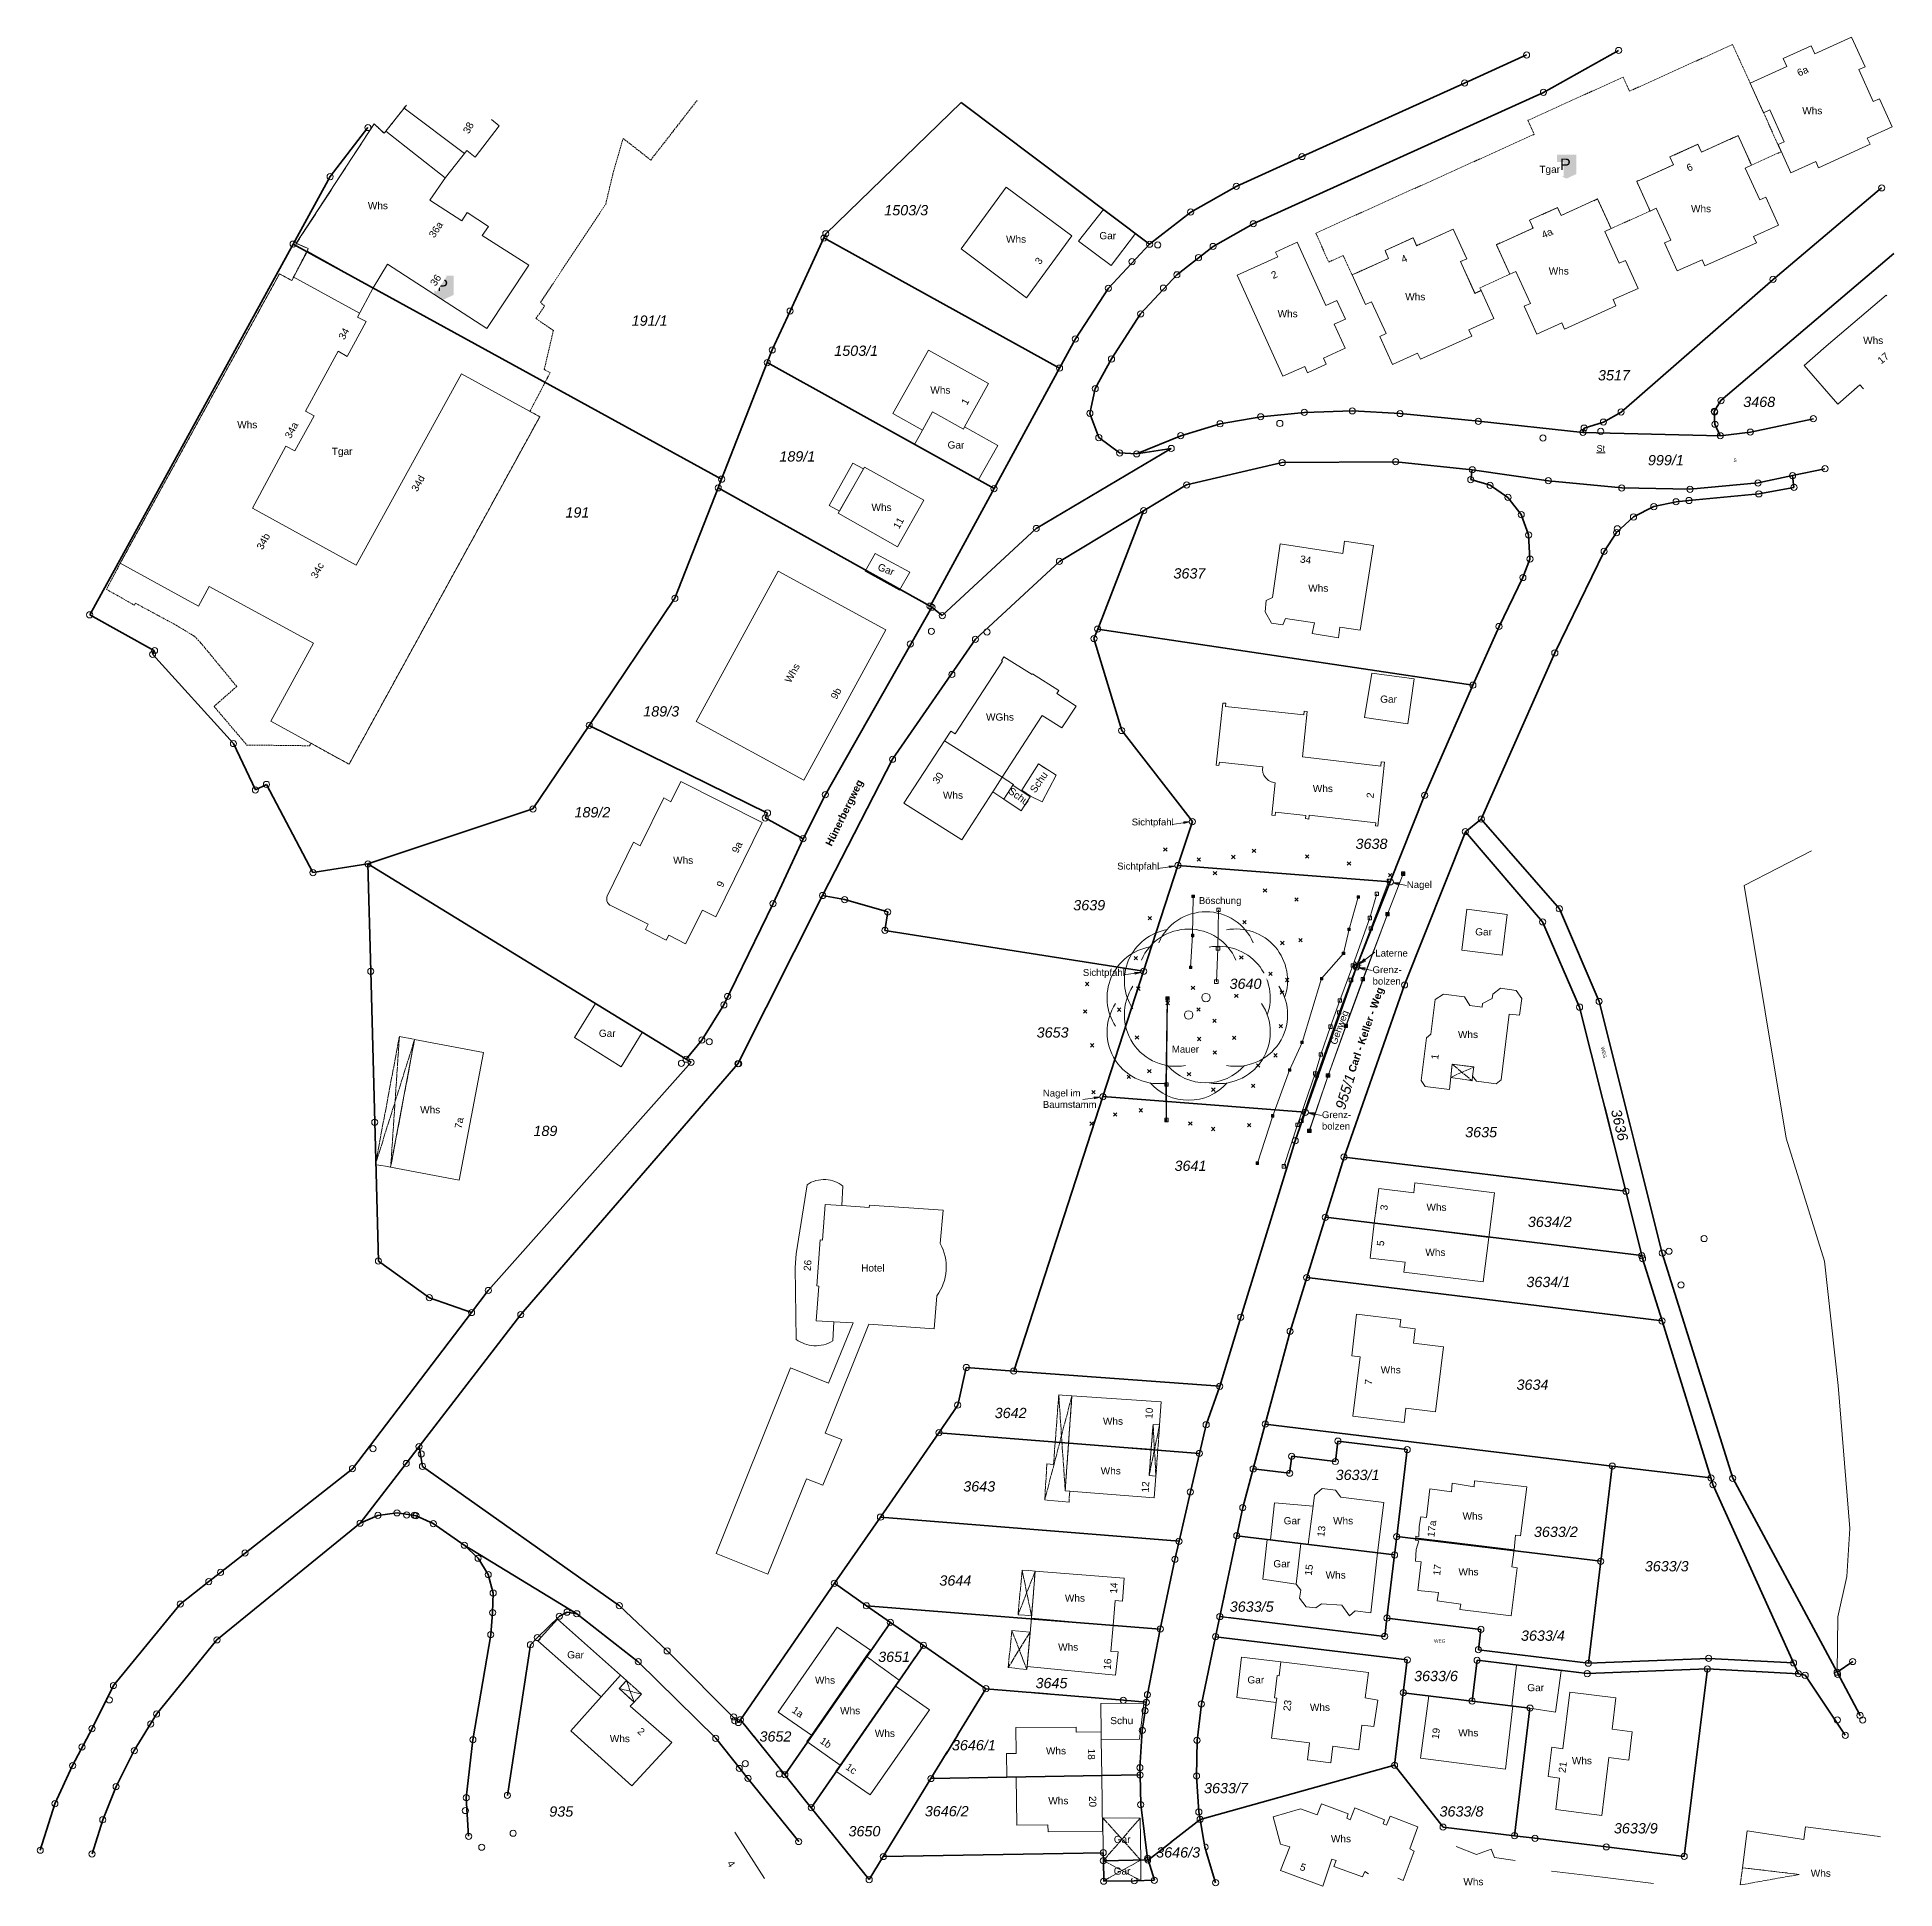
# Model space of a CAD drawing. Header units: metres. Extents: x 3399801 to 3400072, y 5275602 to 5275873.
import ezdxf

# ---------------------------------------------------------------- set-up
doc = ezdxf.new("R2010")
doc.units = ezdxf.units.M
for name, pattern in [('1600.2028', [0]), ('1600.2031', [1.5, 1, 0, 0, -0.5]), ('1600.2032', [0.5, 0.25, 0, 0, -0.25]), ('1600.2505', [0]), ('1600.2507', [0]), ('1600.2515', [0])]:
    doc.linetypes.add(name, pattern=pattern)
doc.layers.get('0').update_dxf_attribs({"color": 1, "linetype": 'CONTINUOUS'})
for name, color, linetype, lineweight in [('Böschung OK', 7, 'CONTINUOUS', 18), ('Böschung UK', 7, 'CONTINUOUS', 18), ('Böschungslinie', 52, 'CONTINUOUS', 0), ('Flurstücke_Grenzpunkte', 255, 'CONTINUOUS', 0), ('Gebäude', 255, 'CONTINUOUS', 0), ('Geländepunkt', 7, 'CONTINUOUS', 18), ('Lagebezeichnungen', 255, 'CONTINUOUS', 0), ('Lampe', 7, 'CONTINUOUS', 18), ('Laubbaum 25m', 7, 'CONTINUOUS', 18), ('Mauer Linie', 94, 'CONTINUOUS', 0), ('Mauer OK', 7, 'CONTINUOUS', 18), ('Mauer UK', 7, 'CONTINUOUS', 18), ('Migrationsobjekte', 7, 'CONTINUOUS', 18), ('Punkttexte Vermarkung', 7, 'CONTINUOUS', 18), ('Stellkante Linie', 6, 'CONTINUOUS', 0), ('Stellkante OK', 7, 'CONTINUOUS', 18), ('Stellkante UK', 7, 'CONTINUOUS', 18), ('Texte', 1, 'CONTINUOUS', 0), ('Vegetation', 255, 'CONTINUOUS', 0), ('Verkehr', 255, 'CONTINUOUS', 0)]:
    doc.layers.add(name, color=color, linetype=linetype, lineweight=lineweight)
doc.styles.add('Arial', font='Arial.ttf')
doc.styles.add('Flurstücksnummer - K 10 700', font='Arial Italic.ttf')
doc.styles.add('Flurstücksnummer_ Schrägstrich - K 10 700', font='Arial Italic.ttf')
doc.styles.add('Gebäudefunktion (nur BW)', font='Arial.ttf')
doc.styles.add('Name - Bauwerken u. Einrichtungen - F 10', font='Arial Bold.ttf')
doc.styles.add('Punktzusatz Vermarkung APVP Bestand', font='Arial.ttf')
doc.styles.add('SIMPLEX', font='SIMPLEX')
doc.styles.add('Sonstiger Text_ Bezeichnung - N 7 380', font='Arial.ttf')
doc.styles.add('Textart 7900', font='Arial.ttf')

msp = doc.modelspace()

# ---------------------------------------------------------------- texts
at = {"layer": 'Flurstücke_Grenzpunkte', "color": 7, "lineweight": 18, "char_height": 1.5, "attachment_point": 5, "line_spacing_factor": 0.69, "bg_fill": 2}
for s, insert, rotation, style in [('1503/3', (3399927.705436, 5275847.643938), 0.00905273, 'Flurstücksnummer_ Schrägstrich - K 10 700'), ('191/1', (3399890.238422, 5275831.512249), 0.00905273, 'Flurstücksnummer_ Schrägstrich - K 10 700'), ('1503/1', (3399920.402567, 5275827.116916), 0.00905273, 'Flurstücksnummer_ Schrägstrich - K 10 700'), ('3517', (3400031.061709, 5275823.531019), 0.00905273, 'Flurstücksnummer - K 10 700'), ('3468', (3400052.277227, 5275819.640102), 0.00905273, 'Flurstücksnummer - K 10 700'), ('189/1', (3399911.80883, 5275811.682104), 0.00905273, 'Flurstücksnummer_ Schrägstrich - K 10 700'), ('999/1', (3400038.645962, 5275811.127579), 0.00905273, 'Flurstücksnummer_ Schrägstrich - K 10 700'), ('191', (3399879.693523, 5275803.493249), 0.00905273, 'Flurstücksnummer - K 10 700'), ('3637', (3399969.064823, 5275794.590466), 0.00905273, 'Flurstücksnummer - K 10 700'), ('189/3', (3399891.928185, 5275774.433522), 0.00905273, 'Flurstücksnummer_ Schrägstrich - K 10 700'), ('189/2', (3399881.882632, 5275759.690751), 0.00905273, 'Flurstücksnummer_ Schrägstrich - K 10 700'), ('3639', (3399954.436562, 5275746.117474), 0.00905273, 'Flurstücksnummer - K 10 700'), ('3653', (3399949.089813, 5275727.527639), 0.00905273, 'Flurstücksnummer - K 10 700'), ('3636', (3400031.879354, 5275714.022832), 283.63277576, 'Flurstücksnummer - K 10 700'), ('189', (3399875.021396, 5275713.146364), 0.00905273, 'Flurstücksnummer - K 10 700'), ('3635', (3400011.660826, 5275712.966209), 0.00905273, 'Flurstücksnummer - K 10 700'), ('3641', (3399969.225187, 5275708.050914), 0.00905273, 'Flurstücksnummer - K 10 700'), ('3634/2', (3400021.695287, 5275699.859623), 0.00905273, 'Flurstücksnummer_ Schrägstrich - K 10 700'), ('3634/1', (3400021.475511, 5275691.076606), 0.00905273, 'Flurstücksnummer_ Schrägstrich - K 10 700'), ('3634', (3400019.16501, 5275676.071793), 0.00905273, 'Flurstücksnummer - K 10 700'), ('3642', (3399942.960766, 5275671.937689), 0.00905273, 'Flurstücksnummer - K 10 700'), ('3643', (3399938.369858, 5275661.215704), 0.00905273, 'Flurstücksnummer - K 10 700'), ('3633/2', (3400022.577881, 5275654.573833), 0.00905273, 'Flurstücksnummer_ Schrägstrich - K 10 700'), ('3644', (3399934.88205, 5275647.462895), 0.00905273, 'Flurstücksnummer - K 10 700'), ('3633/3', (3400038.765296, 5275649.548762), 0.00905273, 'Flurstücksnummer_ Schrägstrich - K 10 700'), ('3633/4', (3400020.688599, 5275639.409177), 0.00905273, 'Flurstücksnummer_ Schrägstrich - K 10 700'), ('3645', (3399948.920975, 5275632.484729), 0.00905273, 'Flurstücksnummer - K 10 700'), ('3646/1', (3399937.589303, 5275623.405423), 0.00905273, 'Flurstücksnummer_ Schrägstrich - K 10 700'), ('935', (3399877.333227, 5275613.717773), 0.00905273, 'Flurstücksnummer - K 10 700'), ('3646/2', (3399933.630624, 5275613.764457), 0.00905273, 'Flurstücksnummer_ Schrägstrich - K 10 700'), ('3650', (3399921.607078, 5275610.837164), 0.00905273, 'Flurstücksnummer - K 10 700')]:
    msp.add_mtext(s, dxfattribs=dict(at, insert=insert, rotation=rotation, style=style))
at = {"layer": 'Gebäude', "color": 7, "lineweight": 18, "char_height": 1.05, "attachment_point": 5, "line_spacing_factor": 0.69, "style": 'Gebäudefunktion (nur BW)', "bg_fill": 2}
for s, insert, rotation in [('Whs', (3400060.02316, 5275862.193275), 0.00905273), ('Whs', (3399850.560734, 5275848.321742), 0.00905273), ('Whs', (3400043.780617, 5275847.878306), 0.00905273), ('Whs', (3399943.752359, 5275843.419706), 0.00905273), ('Gar', (3399957.137962, 5275843.927617), 0.00905273), ('Whs', (3400023.0058, 5275838.775846), 0.00905273), ('Whs', (3400002.047456, 5275835.007969), 0.00905273), ('Whs', (3399983.409657, 5275832.529975), 0.00905273), ('Whs', (3400068.918854, 5275828.624643), 0.00905273), ('Whs', (3399932.698347, 5275821.373191), 0.00905273), ('Whs', (3399831.481469, 5275816.321953), 0.00905273), ('Gar', (3399934.969575, 5275813.349911), 0.00905273), ('Tgar', (3399845.337715, 5275812.269411), 0.00905273), ('Whs', (3399924.104871, 5275804.237663), 0.00905273), ('Gar', (3399924.774939, 5275795.174927), 339.30849412), ('Whs', (3399987.883433, 5275792.437811), 0.00905273), ('Whs', (3399911.077738, 5275780.032532), 61.34581617), ('Gar', (3399998.147436, 5275776.221098), 0.00905273), ('WGhs', (3399941.401779, 5275773.606991), 0.00905273), ('Whs', (3399934.538299, 5275762.194518), 0.00905273), ('Schu', (3399944.152636, 5275762.023307), 324.00390842), ('Whs', (3399988.552523, 5275763.168113), 0.00905273), ('Whs', (3399895.138399, 5275752.687635), 0.00905273), ('Gar', (3400012.021621, 5275742.227058), 0.00905273), ('Gar', (3399884.048824, 5275727.406092), 0.00905273), ('Whs', (3400009.75034, 5275727.231866), 0.00905273), ('Whs', (3399858.1947, 5275716.236998), 0.00905273), ('Whs', (3400005.148126, 5275702.003488), 0.00905273), ('Whs', (3400004.988183, 5275695.411177), 0.00905273), ('Hotel', (3399922.839604, 5275693.129916), 0.00905273), ('Whs', (3399998.465563, 5275678.246248), 0.00905273), ('Whs', (3399957.907389, 5275670.742996), 0.00905273), ('Whs', (3399957.577427, 5275663.490615), 0.00905273), ('Gar', (3399984.050097, 5275656.201466), 0.00905273), ('Whs', (3399991.513504, 5275656.200085), 0.00905273), ('Whs', (3400010.422066, 5275656.886817), 0.00905273), ('Gar', (3399982.550424, 5275649.920078), 0.00905273), ('Whs', (3399990.42419, 5275648.27808), 0.00905273), ('Whs', (3400009.822774, 5275648.734387), 0.00905273), ('Whs', (3399952.349402, 5275644.897123), 0.00905273), ('Whs', (3399951.360647, 5275637.745466), 0.00905273), ('Gar', (3399879.422901, 5275636.616788), 0.00905273), ('Whs', (3399915.856658, 5275632.914382), 0.00905273), ('Gar', (3399978.76155, 5275632.956419), 0.00905273), ('Gar', (3400019.628937, 5275631.826907), 0.00905273), ('Whs', (3399988.126107, 5275628.953211), 0.00905273), ('Whs', (3399919.520277, 5275628.461936), 0.00905273), ('Whs', (3399885.892377, 5275624.379742), 0.00905273), ('Whs', (3400009.79558, 5275625.217049), 0.00905273), ('Whs', (3399949.583484, 5275622.591846), 0.00905273), ('Whs', (3400026.382798, 5275621.151753), 0.00905273), ('Whs', (3399949.92529, 5275615.300131), 0.00905273), ('Whs', (3399991.200197, 5275609.748447), 0.00905273), ('Whs', (3400061.268467, 5275604.711693), 0.00905273), ('Whs', (3400010.538426, 5275603.472274), 0.00905273)]:
    msp.add_mtext(s, dxfattribs=dict(at, insert=insert, rotation=rotation))
at = {"layer": 'Lagebezeichnungen', "color": 7, "lineweight": 18, "char_height": 1.05, "attachment_point": 5, "line_spacing_factor": 0.69, "style": 'Sonstiger Text_ Bezeichnung - N 7 380', "bg_fill": 2}
for s, insert, rotation in [('6a', (3400058.622604, 5275867.973796), 24.3689674), ('38', (3399863.776723, 5275859.695003), 61.29722661), ('6', (3400042.109793, 5275853.908994), 24.27088232), ('36a', (3399859.03439, 5275844.819932), 56.63609661), ('4a', (3400021.30429, 5275844.297461), 24.27262742), ('4', (3400000.41621, 5275840.569678), 24.34555699), ('2', (3399981.448484, 5275838.231858), 24.37883991), ('34', (3399845.598183, 5275829.605489), 61.29638067), ('34a', (3399837.944401, 5275815.511149), 61.29545696), ('34d', (3399856.432747, 5275807.756887), 61.29638067), ('34b', (3399833.831941, 5275799.27612), 61.29363705), ('34c', (3399841.715389, 5275795.024206), 61.29363705), ('34', (3399986.042693, 5275796.599394), 351.8093775), ('9b', (3399917.470737, 5275777.05085), 61.39619819), ('2', (3399995.475437, 5275762.16676), 83.65534121), ('9a', (3399903.012582, 5275754.586807), 63.87347275), ('9', (3399900.600685, 5275749.196289), 63.61702935), ('1', (3400004.918241, 5275723.991526), 82.87150138), ('3', (3399997.494846, 5275701.964915), 82.83824218), ('5', (3399996.984684, 5275696.743139), 83.07402042), ('26', (3399913.313544, 5275693.502822), 85.42815995), ('10', (3399963.189694, 5275671.911883), 86.37488392), ('12', (3399962.640057, 5275661.148481), 86.3739654), ('17a', (3400004.469575, 5275655.037345), 82.97138565), ('17', (3400005.250696, 5275649.025374), 82.93628577), ('14', (3399958.02126, 5275646.375878), 86.37488392), ('16', (3399957.113286, 5275635.26315), 86.37488392), ('1a', (3399911.875846, 5275628.26404), 325.18042287), ('23', (3399983.384093, 5275629.214378), 82.66093044), ('19', (3400005.05364, 5275625.128142), 82.67895303), ('18', (3399954.755308, 5275622.100268), 269.99891138), ('20', (3399954.946893, 5275615.188731), 271.43523788), ('4', (3399902.149438, 5275606.090312), 302.52265055), ('5', (3399985.658693, 5275605.579684), 340.34181306)]:
    msp.add_mtext(s, dxfattribs=dict(at, insert=insert, rotation=rotation))
at = {"layer": 'Texte', "linetype": 'ByBlock', "char_height": 1, "attachment_point": 1, "style": 'SIMPLEX'}
for s, insert in [('{\\fArial|b0|i0|c0|p34;Sichtpfahl}', (3399960.639003, 5275758.781021)), ('{\\fArial|b0|i0|c0|p34;Sichtpfahl}', (3399958.519086, 5275752.336525)), ('{\\fArial|b0|i0|c0|p34;Nagel}', (3400000.818987, 5275749.635214)), ('{\\fArial|b0|i0|c0|p34;Böschung}', (3399970.450721, 5275747.303343)), ('{\\fArial|b0|i0|c0|p34;Laterne}', (3399996.222912, 5275739.62438)), ('{\\fArial|b0|i0|c0|p34;Sichtpfahl}', (3399953.503727, 5275736.796107)), ('{\\fArial|b0|i0|c0|p34;Mauer}', (3399966.50605, 5275725.588276)), ('{\\fArial|b0|i0|c0|p34;Nagel im \\PBaumstamm}', (3399947.665923, 5275719.181866))]:
    msp.add_mtext_dynamic_manual_height_columns(s, width=9.0565396, gutter_width=5, heights=[0], dxfattribs=dict(at, insert=insert))
at = {"layer": 'Verkehr', "color": 7, "lineweight": 18, "char_height": 0.5, "line_spacing_factor": 0.69, "style": 'Textart 7900', "bg_fill": 2}
for s, insert, attachment_point, rotation in [('S', (3400048.74804, 5275811.127182), 5, 0.00905273), ('WEG', (3400029.128419, 5275725.367742), 7, 283.6336515), ('WEG', (3400004.781844, 5275638.39224), 7, 0.00905273)]:
    msp.add_mtext(s, dxfattribs=dict(at, insert=insert, attachment_point=attachment_point, rotation=rotation))

# ---------------------------------------------------------------- blocks, each defined once
blk = doc.blocks.new('Tiefgarage')
at = {"true_color": 0xffffff}
blk.add_hatch(color=7, dxfattribs=at).paths.add_polyline_path([(-0.38168, -0.290077), (-0.38168, 0.473282), (0.38168, 0.473282), (0.38168, -0.290077), (0, -0.473282)], flags=0)
at = {"color": 7, "const_width": 0.000005}
blk.add_lwpolyline([(-0.38168, -0.290077), (-0.38168, 0.473282), (0.38168, 0.473282), (0.38168, -0.290077), (0, -0.473282), (-0.38168, -0.290077)], dxfattribs=at)
at = {"color": 7, "insert": (-0.259694, -0.137404), "char_height": 0.458016, "attachment_point": 7, "line_spacing_factor": 0.69, "style": 'Arial'}
blk.add_mtext('P', dxfattribs=at)
blk = doc.blocks.new('Grenzpunkt mit Abmarkung (Marke)')
at = {"color": 0, "lineweight": -2}
blk.add_circle((0, 0), 0.5, dxfattribs=at)
blk = doc.blocks.new('34')
at = {"color": 0, "lineweight": -2}
for p, q in [((-0.5, 0.5), (0.5, -0.5)), ((-0.5, -0.5), (0.5, 0.5))]:
    blk.add_line(p, q, dxfattribs=at)
blk = doc.blocks.new('71', base_point=(0.019231, 0))
at = {"color": 0, "lineweight": -2}
for p, q in [((-0.497863, 0.5), (-0.497863, -0.5)), ((-0.497863, 0.5), (0.497863, 0.5)), ((-0.480769, -0.5), (-0.480769, 0.5)), ((-0.459402, -0.5), (-0.459402, 0.5)), ((-0.438034, -0.5), (-0.438034, 0.5)), ((-0.42094, -0.5), (-0.42094, 0.5)), ((-0.399573, -0.5), (-0.399573, 0.5)), ((-0.378205, -0.5), (-0.378205, 0.5)), ((-0.361111, -0.5), (-0.361111, 0.5)), ((-0.339744, -0.5), (-0.339744, 0.5)), ((-0.318376, -0.5), (-0.318376, 0.5)), ((-0.301282, -0.5), (-0.301282, 0.5)), ((-0.279915, -0.5), (-0.279915, 0.5)), ((-0.258547, -0.5), (-0.258547, 0.5)), ((-0.241453, -0.5), (-0.241453, 0.5)), ((-0.220085, -0.5), (-0.220085, 0.5)), ((-0.198718, -0.5), (-0.198718, 0.5)), ((-0.181624, -0.5), (-0.181624, 0.5)), ((-0.160256, -0.5), (-0.160256, 0.5)), ((-0.138889, -0.5), (-0.138889, 0.5)), ((-0.121795, -0.5), (-0.121795, 0.5)), ((-0.100428, -0.5), (-0.100428, 0.5)), ((-0.07906, -0.5), (-0.07906, 0.5)), ((-0.061966, -0.5), (-0.061966, 0.5)), ((-0.040599, -0.5), (-0.040599, 0.5)), ((-0.019231, -0.5), (-0.019231, 0.5)), ((-0.002137, -0.5), (-0.002137, 0.5)), ((0.019231, -0.5), (0.019231, 0.5)), ((0.040599, -0.5), (0.040599, 0.5)), ((0.057693, -0.5), (0.057693, 0.5)), ((0.07906, -0.5), (0.07906, 0.5)), ((0.100428, -0.5), (0.100428, 0.5)), ((0.117522, -0.5), (0.117522, 0.5)), ((0.138889, -0.5), (0.138889, 0.5)), ((0.160256, -0.5), (0.160256, 0.5)), ((0.177351, -0.5), (0.177351, 0.5)), ((0.198718, -0.5), (0.198718, 0.5)), ((0.220085, -0.5), (0.220085, 0.5)), ((0.237179, -0.5), (0.237179, 0.5)), ((0.258547, -0.5), (0.258547, 0.5)), ((0.279915, -0.5), (0.279915, 0.5)), ((0.297009, -0.5), (0.297009, 0.5)), ((0.318376, -0.5), (0.318376, 0.5)), ((0.339744, -0.5), (0.339744, 0.5)), ((0.356838, -0.5), (0.356838, 0.5)), ((0.378205, -0.5), (0.378205, 0.5)), ((0.399573, -0.5), (0.399573, 0.5)), ((0.416666, -0.5), (0.416666, 0.5)), ((0.438034, -0.5), (0.438034, 0.5)), ((0.459402, -0.5), (0.459402, 0.5)), ((0.476495, -0.5), (0.476495, 0.5)), ((0.497863, 0.5), (0.497863, -0.5)), ((0.497863, -0.5), (-0.497863, -0.5))]:
    blk.add_line(p, q, dxfattribs=at)
blk = doc.blocks.new('139', base_point=(0, -0.001756))
at = {"color": 0, "lineweight": -2}
for centre, radius, start, end in [((0, 0.198947), 0.301054, 23.5569635, 156.4440746), ((-0.175614, 0.098595), 0.301054, 99.3780715, 213.597998), ((0.175614, 0.098595), 0.301054, 340.5040188, 100.6030464), ((-0.175615, -0.102107), 0.301054, 146.3760332, 280.6009987), ((0, -0.001756), 0.025088, 90.0011419, 179.9977162), ((0, -0.001756), 0.025088, 0.0022838, 89.9988581), ((0.175615, -0.102107), 0.301054, 259.3988907, 33.6239912), ((0, -0.001756), 0.025088, 180.0011419, 269.9988581), ((0, -0.001756), 0.025088, 270.0011419, 359.9988581), ((0, -0.198946), 0.301054, 221.6980082, 318.3019918)]:
    blk.add_arc(centre, radius, start, end, dxfattribs=at)
blk = doc.blocks.new('146')
at = {"color": 0, "lineweight": -2}
for p, q in [((-0.5, -0.5), (-0.5, 0.5)), ((-0.5, 0.5), (0.5, 0.5)), ((0.5, 0.5), (0.5, -0.5)), ((0.5, -0.5), (-0.5, -0.5))]:
    blk.add_line(p, q, dxfattribs=at)
blk = doc.blocks.new('147', base_point=(0.019231, 0))
at = {"color": 0, "lineweight": -2}
for p, q in [((-0.497863, -0.5), (-0.497863, 0.5)), ((-0.497863, 0.5), (0.497863, 0.5)), ((-0.480769, -0.5), (-0.480769, 0.5)), ((-0.459402, -0.5), (-0.459402, 0.5)), ((-0.438034, -0.5), (-0.438034, 0.5)), ((-0.42094, -0.5), (-0.42094, 0.5)), ((-0.399573, -0.5), (-0.399573, 0.5)), ((-0.378205, -0.5), (-0.378205, 0.5)), ((-0.361111, -0.5), (-0.361111, 0.5)), ((-0.339744, -0.5), (-0.339744, 0.5)), ((-0.318376, -0.5), (-0.318376, 0.5)), ((-0.301282, -0.5), (-0.301282, 0.5)), ((-0.279915, -0.5), (-0.279915, 0.5)), ((-0.258547, -0.5), (-0.258547, 0.5)), ((-0.241453, -0.5), (-0.241453, 0.5)), ((-0.220085, -0.5), (-0.220085, 0.5)), ((-0.198718, -0.5), (-0.198718, 0.5)), ((-0.181624, -0.5), (-0.181624, 0.5)), ((-0.160256, -0.5), (-0.160256, 0.5)), ((-0.138889, -0.5), (-0.138889, 0.5)), ((-0.121795, -0.5), (-0.121795, 0.5)), ((-0.100428, -0.5), (-0.100428, 0.5)), ((-0.07906, -0.5), (-0.07906, 0.5)), ((-0.061966, -0.5), (-0.061966, 0.5)), ((-0.040599, -0.5), (-0.040599, 0.5)), ((-0.019231, -0.5), (-0.019231, 0.5)), ((-0.002137, -0.5), (-0.002137, 0.5)), ((0.019231, -0.5), (0.019231, 0.5)), ((0.040599, -0.5), (0.040599, 0.5)), ((0.057693, -0.5), (0.057693, 0.5)), ((0.07906, -0.5), (0.07906, 0.5)), ((0.100428, -0.5), (0.100428, 0.5)), ((0.117522, -0.5), (0.117522, 0.5)), ((0.138889, -0.5), (0.138889, 0.5)), ((0.160256, -0.5), (0.160256, 0.5)), ((0.177351, -0.5), (0.177351, 0.5)), ((0.198718, -0.5), (0.198718, 0.5)), ((0.220085, -0.5), (0.220085, 0.5)), ((0.237179, -0.5), (0.237179, 0.5)), ((0.258547, -0.5), (0.258547, 0.5)), ((0.279915, -0.5), (0.279915, 0.5)), ((0.297009, -0.5), (0.297009, 0.5)), ((0.318376, -0.5), (0.318376, 0.5)), ((0.339744, -0.5), (0.339744, 0.5)), ((0.356838, -0.5), (0.356838, 0.5)), ((0.378205, -0.5), (0.378205, 0.5)), ((0.399573, -0.5), (0.399573, 0.5)), ((0.416666, -0.5), (0.416666, 0.5)), ((0.438034, -0.5), (0.438034, 0.5)), ((0.459402, -0.5), (0.459402, 0.5)), ((0.476495, -0.5), (0.476495, 0.5)), ((0.497863, 0.5), (0.497863, -0.5)), ((0.497863, -0.5), (-0.497863, -0.5))]:
    blk.add_line(p, q, dxfattribs=at)
blk = doc.blocks.new('70')
at = {"color": 0, "lineweight": -2}
for p, q in [((-0.5, -0.5), (-0.5, 0.5)), ((-0.5, 0.5), (0.5, 0.5)), ((0.5, 0.5), (0.5, -0.5)), ((0.5, -0.5), (-0.5, -0.5))]:
    blk.add_line(p, q, dxfattribs=at)
blk = doc.blocks.new('138')
at = {"color": 0, "lineweight": -2}
for p, q in [((-0.25, 0.25), (-0.5, 0.5)), ((-0.25, 0), (-0.5, 0)), ((-0.25, -0.25), (-0.25, 0.25)), ((-0.25, 0.25), (0.25, 0.25)), ((0, 0.25), (0, 0.5)), ((0.25, 0.25), (0.5, 0.5)), ((0.25, 0.25), (0.25, -0.25)), ((0.25, 0), (0.5, 0)), ((-0.25, -0.25), (-0.5, -0.5)), ((0.25, -0.25), (-0.25, -0.25)), ((0, -0.25), (0, -0.5)), ((0.25, -0.25), (0.5, -0.5))]:
    blk.add_line(p, q, dxfattribs=at)

# ---------------------------------------------------------------- linework, layer by layer
at = {"layer": 'Böschungslinie', "linetype": 'ByBlock', "elevation": 335.255}
msp.add_lwpolyline([(3399969.624644, 5275747.404608), (3399969.53639, 5275741.698794), (3399969.237077, 5275737.06536)], dxfattribs=at)
at = {"layer": 'Flurstücke_Grenzpunkte', "color": 7, "linetype": '1600.2028', "lineweight": 35}
for p, q in [((3400018.300475, 5275870.334509), (3400009.247438, 5275866.225489)), ((3400031.745424, 5275870.991413), (3400020.771923, 5275864.872576)), ((3400009.247438, 5275866.225489), (3399985.509097, 5275855.486732)), ((3399849.100303, 5275859.725962), (3399843.587773, 5275852.553708)), ((3399985.509097, 5275855.486732), (3399975.90545, 5275851.136767)), ((3399843.587773, 5275852.553708), (3399838.185187, 5275842.700601)), ((3399975.90545, 5275851.136767), (3399969.252874, 5275847.386613)), ((3400054.29438, 5275837.546749), (3400070.145575, 5275850.913768)), ((3399969.252874, 5275847.386613), (3399963.260589, 5275842.686179)), ((3399915.970147, 5275844.203974), (3399915.69003, 5275843.603778)), ((3399978.386781, 5275845.674491), (3399972.524499, 5275842.354521)), ((3399915.69003, 5275843.603778), (3399910.757953, 5275832.910295)), ((3399972.524499, 5275842.354521), (3399967.232476, 5275838.214123)), ((3399957.228328, 5275836.255066), (3399952.416585, 5275828.84329)), ((3399967.232476, 5275838.214123), (3399961.940498, 5275832.513136)), ((3399910.757953, 5275832.910295), (3399908.146831, 5275827.248467)), ((3399961.940498, 5275832.513136), (3399957.688971, 5275825.921594)), ((3399952.416585, 5275828.84329), (3399950.095756, 5275824.582147)), ((3399908.146831, 5275827.248467), (3399907.416519, 5275825.387853)), ((3399957.688971, 5275825.921594), (3399955.308129, 5275821.590469)), ((3399950.095756, 5275824.582147), (3399940.532226, 5275806.977008)), ((3399955.308129, 5275821.590469), (3399954.527942, 5275817.969354)), ((3400045.716153, 5275818.269552), (3400046.68607, 5275819.840064)), ((3399954.527942, 5275817.969354), (3399955.838662, 5275814.428025)), ((3399973.546288, 5275816.446657), (3399979.478812, 5275817.476262)), ((3399979.478812, 5275817.476262), (3399985.851687, 5275818.125637)), ((3399985.851687, 5275818.125637), (3399992.864927, 5275818.334782)), ((3399992.864927, 5275818.334782), (3399999.838198, 5275817.94377)), ((3399999.838198, 5275817.94377), (3400011.273642, 5275816.811991)), ((3400029.532152, 5275816.699596), (3400032.113099, 5275818.169608)), ((3400045.816506, 5275816.388959), (3400045.716153, 5275818.269552)), ((3399955.838662, 5275814.428025), (3399958.88009, 5275812.18696)), ((3399961.361183, 5275812.056655), (3399967.803874, 5275814.706785)), ((3399967.803874, 5275814.706785), (3399973.546288, 5275816.446657)), ((3400011.273642, 5275816.811991), (3400026.520993, 5275815.189623)), ((3400026.520993, 5275815.189623), (3400026.710981, 5275815.81975)), ((3400026.710981, 5275815.81975), (3400029.532152, 5275816.699596)), ((3400046.57696, 5275814.698414), (3400045.816506, 5275816.388959)), ((3400046.57696, 5275814.698414), (3400050.98776, 5275815.238539)), ((3399946.695056, 5275801.164481), (3399966.403353, 5275812.846365)), ((3399958.88009, 5275812.18696), (3399961.361183, 5275812.056655)), ((3399966.403353, 5275812.846365), (3399961.361183, 5275812.056655)), ((3399982.610628, 5275810.794008), (3399968.664609, 5275807.514492)), ((3399999.198591, 5275810.911989), (3399982.610628, 5275810.794008)), ((3400010.36409, 5275809.730301), (3399999.198591, 5275810.911989)), ((3400010.154166, 5275808.289959), (3400010.36409, 5275809.730301)), ((3400010.36409, 5275809.730301), (3400021.48968, 5275808.138537)), ((3400052.109331, 5275807.805864), (3400057.140178, 5275808.875988)), ((3400061.870967, 5275809.886177), (3400057.140178, 5275808.875988)), ((3400057.140178, 5275808.875988), (3400057.350538, 5275807.1553)), ((3399893.929854, 5275790.95786), (3399900.253383, 5275807.091863)), ((3399900.253383, 5275807.091863), (3399900.753607, 5275808.362275)), ((3399940.532226, 5275806.977008), (3399931.187753, 5275789.812674)), ((3399968.664609, 5275807.514492), (3399962.382016, 5275803.753907)), ((3400012.97564, 5275807.469407), (3400010.154166, 5275808.289959)), ((3400015.58715, 5275805.698647), (3400012.97564, 5275807.469407)), ((3400021.48968, 5275808.138537), (3400032.205049, 5275807.076975)), ((3400032.205049, 5275807.076975), (3400042.157427, 5275806.886195)), ((3400052.219642, 5275806.215284), (3400042.017685, 5275805.245724)), ((3400042.157427, 5275806.886195), (3400052.109331, 5275807.805864)), ((3400057.350538, 5275807.1553), (3400052.219642, 5275806.215284)), ((3399962.382016, 5275803.753907), (3399950.086411, 5275796.35276)), ((3399955.668593, 5275786.459273), (3399962.382016, 5275803.753907)), ((3400017.518448, 5275803.18779), (3400015.58715, 5275805.698647)), ((3400036.886765, 5275804.355899), (3400033.916401, 5275802.83579)), ((3400040.137325, 5275805.055819), (3400036.886765, 5275804.355899)), ((3400042.017685, 5275805.245724), (3400040.137325, 5275805.055819)), ((3399932.978505, 5275788.43211), (3399946.695056, 5275801.164481)), ((3400018.599105, 5275800.206792), (3400017.518448, 5275803.18779)), ((3400033.916401, 5275802.83579), (3400031.445591, 5275800.555436)), ((3400018.79886, 5275796.695529), (3400018.599105, 5275800.206792)), ((3400031.445591, 5275800.555436), (3400029.62435, 5275797.814654)), ((3399950.086411, 5275796.35276), (3399937.820554, 5275784.97064)), ((3400017.768089, 5275793.9947), (3400018.79886, 5275796.695529)), ((3400029.62435, 5275797.814654), (3400022.429206, 5275782.990217)), ((3400014.275736, 5275786.842622), (3400017.768089, 5275793.9947)), ((3399931.187753, 5275789.812674), (3399931.467872, 5275789.652602)), ((3399808.480227, 5275788.543736), (3399817.943939, 5275783.302088)), ((3399931.467872, 5275789.652602), (3399932.978505, 5275788.43211)), ((3399955.128308, 5275785.078913), (3399955.668593, 5275786.459273)), ((3399959.179714, 5275771.644422), (3399955.128308, 5275785.078913)), ((3400010.463208, 5275778.270135), (3400014.275736, 5275786.842622)), ((3399817.943939, 5275783.302088), (3399817.65379, 5275782.781923)), ((3399817.65379, 5275782.781923), (3399829.468324, 5275769.737661)), ((3400022.429206, 5275782.990217), (3400011.692074, 5275758.703161)), ((3400003.408831, 5275762.175592), (3400010.463208, 5275778.270135)), ((3399969.503978, 5275758.339104, 336.445), (3399959.179714, 5275771.644422)), ((3399829.468324, 5275769.737661), (3399832.679474, 5275762.955418)), ((3399832.679474, 5275762.955418), (3399834.290276, 5275763.765549)), ((3399834.290276, 5275763.765549), (3399841.082179, 5275750.882369)), ((3399849.0961, 5275752.152066), (3399873.198441, 5275760.181877)), ((3399907.455177, 5275759.587317), (3399907.114982, 5275758.867162)), ((3399907.114982, 5275758.867162), (3399912.647504, 5275755.835687)), ((3399967.392793, 5275751.927357, 334.924), (3399969.503978, 5275758.339104, 336.445)), ((3400011.692074, 5275758.703161), (3400009.360938, 5275756.862874)), ((3400023.086296, 5275745.596538), (3400011.692074, 5275758.703161)), ((3399912.647504, 5275755.835687), (3399908.264242, 5275746.354628)), ((3399841.082179, 5275750.882369), (3399849.0961, 5275752.152066)), ((3399849.0961, 5275752.152066), (3399849.523984, 5275736.479896)), ((3399967.392793, 5275751.927357, 334.924), (3399962.379812, 5275736.483363, 334.254)), ((3399998.396125, 5275749.531926, 341.556), (3399967.392793, 5275751.927357, 334.924)), ((3399993.463765, 5275737.108265, 341.485), (3399998.396125, 5275749.531926, 341.556)), ((3399918.719647, 5275746.943103), (3399915.50807, 5275747.543717)), ((3399925.012705, 5275745.151748), (3399918.719647, 5275746.943103)), ((3399908.264242, 5275746.354628), (3399901.078673, 5275731.563383)), ((3399924.592258, 5275742.441246), (3399925.012705, 5275745.151748)), ((3400028.898452, 5275732.070376), (3400023.086296, 5275745.596538)), ((3399962.379812, 5275736.483363, 334.254), (3399924.592258, 5275742.441246)), ((3400020.645242, 5275743.686204), (3400026.037239, 5275731.230544)), ((3399849.523984, 5275736.479896), (3399850.100957, 5275714.42689)), ((3399956.43608, 5275718.159099, 333.791), (3399962.379812, 5275736.483363, 334.254)), ((3399901.078673, 5275731.563383), (3399897.876264, 5275726.433195)), ((3399897.876264, 5275726.433195), (3399895.574616, 5275723.623234)), ((3399895.574616, 5275723.623234), (3399896.294956, 5275723.183018)), ((3399943.410679, 5275678.059542), (3399956.43608, 5275718.159099, 333.791)), ((3399985.990088, 5275715.872056, 340.825), (3399956.43608, 5275718.159099, 333.791)), ((3399850.100957, 5275714.42689), (3399850.640142, 5275694.143805)), ((3399984.519359, 5275711.71087), (3399985.990088, 5275715.872056, 340.825)), ((3399976.565663, 5275685.943176), (3399984.519359, 5275711.71087)), ((3399991.642301, 5275709.338675), (3399988.921173, 5275700.536011)), ((3400032.799816, 5275704.349061), (3400035.13119, 5275694.935309)), ((3399988.921173, 5275700.536011), (3399986.199999, 5275691.733327)), ((3400035.13119, 5275694.935309), (3400035.241255, 5275694.495133)), ((3400048.398129, 5275662.410781), (3400038.112377, 5275695.294802)), ((3399850.640142, 5275694.143805), (3399858.072547, 5275688.783245)), ((3400035.241255, 5275694.495133), (3400038.082829, 5275685.391335)), ((3399866.675663, 5275689.843674), (3399864.234537, 5275686.623189)), ((3399986.199999, 5275691.733327), (3399983.768912, 5275683.870914)), ((3399858.072547, 5275688.783245), (3399864.234537, 5275686.623189)), ((3399864.234537, 5275686.623189), (3399846.838638, 5275663.808395)), ((3399871.426989, 5275686.323436), (3399856.570771, 5275667.040133)), ((3399973.504252, 5275675.850356), (3399976.565663, 5275685.943176)), ((3400038.082829, 5275685.391335), (3400045.22683, 5275662.451558)), ((3399983.768912, 5275683.870914), (3399980.137207, 5275670.316621)), ((3399935.22729, 5275673.090271), (3399936.477529, 5275678.591647)), ((3399936.477529, 5275678.591647), (3399943.410679, 5275678.059542)), ((3399973.504252, 5275675.850356), (3399943.410679, 5275678.059542)), ((3399971.513379, 5275670.218896), (3399973.504252, 5275675.850356)), ((3399932.486332, 5275669.069807), (3399935.22729, 5275673.090271)), ((3399923.954478, 5275656.728887), (3399932.486332, 5275669.069807)), ((3399970.522964, 5275666.037686), (3399971.513379, 5275670.218896)), ((3399980.137207, 5275670.316621), (3399978.376352, 5275663.784557)), ((3399990.742117, 5275667.83387), (3400000.866834, 5275666.601669)), ((3399856.570771, 5275667.040133), (3399854.690451, 5275664.579422)), ((3399856.570771, 5275667.040133), (3399857.071284, 5275664.149441)), ((3399969.202956, 5275660.416337), (3399970.522964, 5275666.037686)), ((3399983.69884, 5275663.143391), (3399983.998984, 5275665.62424)), ((3400000.866834, 5275666.601669), (3399999.337392, 5275653.897966)), ((3399846.838638, 5275663.808395), (3399831.168774, 5275651.481705)), ((3399854.690451, 5275664.579422), (3399847.962226, 5275655.845006)), ((3399857.071284, 5275664.149441), (3399885.82362, 5275643.787801)), ((3399978.376352, 5275663.784557), (3399976.856556, 5275658.133471)), ((3399978.376352, 5275663.784557), (3399983.69884, 5275663.143391)), ((3400030.810853, 5275664.185628), (3400029.131263, 5275650.291143)), ((3400030.810853, 5275664.185628), (3400045.22683, 5275662.451558)), ((3400045.22683, 5275662.451558), (3400045.517015, 5275661.481157)), ((3400063.656636, 5275634.078434), (3400048.398129, 5275662.410781)), ((3399967.553644, 5275653.204918), (3399969.202956, 5275660.416337)), ((3400045.517015, 5275661.481157), (3400057.283964, 5275635.440175)), ((3399847.962226, 5275655.845006), (3399850.552519, 5275656.985725)), ((3399850.552519, 5275656.985725), (3399853.353185, 5275657.356126)), ((3399853.353185, 5275657.356126), (3399855.894091, 5275656.98618)), ((3399855.894091, 5275656.98618), (3399856.134179, 5275656.946182)), ((3399856.134179, 5275656.946182), (3399858.645434, 5275655.785883)), ((3399976.856556, 5275658.133471), (3399975.986906, 5275654.00265)), ((3399827.051903, 5275638.805911), (3399847.962226, 5275655.845006)), ((3399858.645434, 5275655.785883), (3399863.17823, 5275652.634868)), ((3399917.222898, 5275647.068394), (3399923.954478, 5275656.728887)), ((3399967.553644, 5275653.204918), (3399923.954478, 5275656.728887)), ((3399831.168774, 5275651.481705), (3399827.578635, 5275648.660194)), ((3399863.17823, 5275652.634868), (3399879.610171, 5275642.609339)), ((3399863.17823, 5275652.634868), (3399865.189732, 5275650.734191)), ((3399966.943907, 5275650.564397), (3399967.553644, 5275653.204918)), ((3399999.337392, 5275653.897966), (3399999.017615, 5275651.207237)), ((3399865.189732, 5275650.734191), (3399866.671322, 5275648.34325)), ((3399964.815065, 5275640.382313), (3399966.943907, 5275650.564397)), ((3399997.90839, 5275641.974759), (3399999.017615, 5275651.207237)), ((3400027.331855, 5275635.396401), (3400029.131263, 5275650.291143)), ((3399825.868548, 5275647.309474), (3399821.698273, 5275644.027731)), ((3399827.578635, 5275648.660194), (3399825.868548, 5275647.309474)), ((3399866.671322, 5275648.34325), (3399867.392836, 5275645.632101)), ((3399921.907014, 5275643.775798), (3399917.222898, 5275647.068394)), ((3399821.698273, 5275644.027731), (3399811.938861, 5275632.13161)), ((3399867.392836, 5275645.632101), (3399867.314156, 5275642.790829)), ((3399885.82362, 5275643.787801), (3399892.800913, 5275637.192906)), ((3399925.399994, 5275641.353936), (3399921.907014, 5275643.775798)), ((3399867.314156, 5275642.790829), (3399867.045599, 5275639.549364)), ((3399877.058707, 5275642.260015), (3399873.848212, 5275639.139639)), ((3399878.189145, 5275642.849908), (3399877.058707, 5275642.260015)), ((3399879.610171, 5275642.609339), (3399878.189145, 5275642.849908)), ((3399997.90839, 5275641.974759), (3399997.588619, 5275639.304047)), ((3399818.232362, 5275627.970526), (3399827.051903, 5275638.805911)), ((3399867.045599, 5275639.549364), (3399864.43184, 5275624.21234)), ((3399872.838329, 5275638.079161), (3399869.478047, 5275616.079323)), ((3399873.848212, 5275639.139639), (3399872.838329, 5275638.079161)), ((3399962.936282, 5275630.8003), (3399964.815065, 5275640.382313)), ((3399972.878278, 5275639.259698), (3399970.809303, 5275629.417705)), ((3400011.274765, 5275637.350523), (3400011.634571, 5275640.331385)), ((3399892.800913, 5275637.192906), (3399903.211347, 5275626.725936)), ((3400044.888925, 5275636.102967), (3400027.331855, 5275635.396401)), ((3400057.283964, 5275635.440175), (3400044.888925, 5275636.102967)), ((3400057.283964, 5275635.440175), (3400057.99438, 5275633.859535)), ((3400063.656636, 5275634.078434), (3400065.927424, 5275635.638435)), ((3400044.698981, 5275634.552497), (3400027.151922, 5275633.865918)), ((3400041.320088, 5275607.175455), (3400044.698981, 5275634.552497)), ((3400044.698981, 5275634.552497), (3400057.99438, 5275633.859535)), ((3400057.99438, 5275633.859535), (3400058.984796, 5275633.629259)), ((3400058.984796, 5275633.629259), (3400064.83785, 5275624.865405)), ((3400066.998483, 5275627.755849), (3400063.656636, 5275634.078434)), ((3399811.938861, 5275632.13161), (3399808.809566, 5275625.838752)), ((3399962.766445, 5275629.690052), (3399959.435225, 5275629.971069)), ((3399962.766445, 5275629.690052), (3399962.936282, 5275630.8003)), ((3399814.982837, 5275622.627992), (3399818.232362, 5275627.970526)), ((3399903.211347, 5275626.725936), (3399903.501364, 5275627.125998)), ((3399970.809303, 5275629.417705), (3399970.180054, 5275624.116488)), ((3400018.798904, 5275628.836112), (3400016.539984, 5275610.181584)), ((3399808.809566, 5275625.838752), (3399805.979999, 5275620.426347)), ((3399812.333166, 5275617.375997), (3399814.982837, 5275622.627992)), ((3399864.43184, 5275624.21234), (3399863.45565, 5275615.728829)), ((3399805.979999, 5275620.426347), (3399803.389997, 5275614.874647)), ((3399909.987957, 5275619.091509), (3399913.85186, 5275614.289497)), ((3399961.85827, 5275619.077477), (3399931.328539, 5275618.54581)), ((3399961.85827, 5275619.077477), (3399961.828051, 5275620.117763)), ((3399961.959192, 5275614.736755), (3399961.85827, 5275619.077477)), ((3399810.383326, 5275612.51465), (3399812.333166, 5275617.375997)), ((3399904.605195, 5275618.562681), (3399912.012834, 5275609.338988)), ((3399803.389997, 5275614.874647), (3399801.250249, 5275608.072726)), ((3399863.45565, 5275615.728829), (3399863.808906, 5275610.106949)), ((3399970.442052, 5275613.674345), (3399970.632316, 5275612.564229)), ((3399808.813619, 5275607.523283), (3399810.383326, 5275612.51465)), ((3400019.521182, 5275609.820717), (3400016.539984, 5275610.181584)), ((3399922.299747, 5275603.776003), (3399924.359635, 5275607.146063))]:
    msp.add_line(p, q, dxfattribs=at)
at = {"layer": 'Gebäude', "color": 7, "linetype": '1600.2032', "lineweight": 18}
for p, q in [((3400048.389843, 5275871.8629), (3400033.326662, 5275865.039841)), ((3400050.940841, 5275866.232415), (3400048.389843, 5275871.8629)), ((3400032.396088, 5275867.090462), (3400018.501446, 5275860.792041)), ((3400033.326662, 5275865.039841), (3400032.396088, 5275867.090462)), ((3400055.492421, 5275856.191733), (3400050.940841, 5275866.232415)), ((3399890.398436, 5275854.980921), (3399897.161532, 5275863.673327)), ((3399854.73283, 5275863.006792), (3399851.481329, 5275858.885502)), ((3400018.501446, 5275860.792041), (3400019.431998, 5275858.741339)), ((3399851.481329, 5275858.885502), (3399850.000706, 5275860.256097)), ((3399884.865903, 5275852.920801), (3399886.356662, 5275858.152541)), ((3399886.356662, 5275858.152541), (3399890.398436, 5275854.980921)), ((3400049.190934, 5275858.550984), (3400051.151622, 5275854.230684)), ((3400051.151622, 5275854.230684), (3400055.492421, 5275856.191733)), ((3399883.825384, 5275848.559322), (3399884.865903, 5275852.920801)), ((3400036.329255, 5275847.536775), (3400034.388436, 5275851.867202)), ((3399874.301054, 5275834.185029), (3399883.825384, 5275848.559322)), ((3400028.67655, 5275849.297485), (3400030.647947, 5275844.966183)), ((3400030.647947, 5275844.966183), (3400036.329255, 5275847.536775)), ((3399987.520609, 5275844.302638), (3399989.41169, 5275840.081191)), ((3400007.598683, 5275844.889718), (3400009.559988, 5275840.568306)), ((3399840.386141, 5275842.050223), (3399837.984965, 5275837.368759)), ((3399838.655397, 5275842.780597), (3399840.386141, 5275842.050223)), ((3400015.842884, 5275838.296792), (3400013.891512, 5275842.618174)), ((3399989.41169, 5275840.081191), (3399991.512487, 5275841.041139)), ((3399991.512487, 5275841.041139), (3399992.813258, 5275838.19017)), ((3400009.559988, 5275840.568306), (3400008.64966, 5275840.158337)), ((3400008.64966, 5275840.158337), (3400010.761102, 5275835.506832)), ((3399837.984965, 5275837.368759), (3399836.184192, 5275838.359231)), ((3400010.761102, 5275835.506832), (3400011.671436, 5275835.926806)), ((3400011.49131, 5275836.326934), (3400015.842884, 5275838.296792)), ((3400011.671436, 5275835.926806), (3400011.49131, 5275836.326934)), ((3399873.640753, 5275831.844223), (3399874.911324, 5275833.654792)), ((3399874.911324, 5275833.654792), (3399874.301054, 5275834.185029)), ((3399876.181885, 5275830.063387), (3399873.640753, 5275831.844223)), ((3399874.851277, 5275824.381411), (3399876.181885, 5275830.063387)), ((3399872.760314, 5275818.269344), (3399875.711664, 5275823.93118)), ((3399875.711664, 5275823.93118), (3399874.851277, 5275824.381411)), ((3399874.190963, 5275817.478943), (3399872.760314, 5275818.269344)), ((3399812.932504, 5275796.076162), (3399810.931457, 5275792.264949)), ((3399810.931457, 5275792.264949), (3399815.003056, 5275789.954177)), ((3399815.003056, 5275789.954177), (3399815.133127, 5275790.254272)), ((3399815.133127, 5275790.254272), (3399821.105474, 5275787.023254)), ((3399821.105474, 5275787.023254), (3399823.766507, 5275785.412774)), ((3399823.766507, 5275785.412774), (3399824.676873, 5275784.472435)), ((3399824.676873, 5275784.472435), (3399829.938992, 5275778.080118)), ((3399829.938992, 5275778.080118), (3399826.637287, 5275775.169491)), ((3399826.637287, 5275775.169491), (3399831.409226, 5275769.527461)), ((3399831.409226, 5275769.527461), (3399840.583534, 5275769.416777)), ((3399840.583534, 5275769.416777), (3399840.793652, 5275769.776868)), ((3399840.793652, 5275769.776868), (3399846.346107, 5275766.715581))]:
    msp.add_line(p, q, dxfattribs=at)
at = {"layer": 'Gebäude', "color": 7, "linetype": '1600.2505', "lineweight": 18}
for p, q in [((3400067.73482, 5275868.605188), (3400065.764239, 5275872.935389)), ((3400066.824603, 5275868.185012), (3400067.73482, 5275868.605188)), ((3400050.940841, 5275866.232415), (3400052.901554, 5275861.892091)), ((3400068.925179, 5275863.534835), (3400066.824603, 5275868.185012)), ((3400069.835387, 5275863.945018), (3400068.925179, 5275863.534835)), ((3400071.695843, 5275859.834911), (3400069.835387, 5275863.945018)), ((3399854.392672, 5275862.55665), (3399851.721439, 5275859.185596)), ((3399854.73283, 5275863.006792), (3399854.392672, 5275862.55665)), ((3399868.288704, 5275859.994821), (3399867.128216, 5275860.88522)), ((3400052.901554, 5275861.892091), (3400053.82174, 5275862.312298)), ((3400053.82174, 5275862.312298), (3400055.932445, 5275857.642005)), ((3399851.481329, 5275858.885502), (3399850.000706, 5275860.256097)), ((3399851.721439, 5275859.185596), (3399851.481329, 5275858.885502)), ((3400051.151622, 5275854.230684), (3400049.190934, 5275858.550984)), ((3400055.932445, 5275857.642005), (3400055.022269, 5275857.231793)), ((3400068.045054, 5275858.194136), (3400071.695843, 5275859.834911)), ((3400068.465158, 5275857.284113), (3400068.045054, 5275858.194136)), ((3399860.435109, 5275852.422572), (3399863.56656, 5275856.393815)), ((3399863.56656, 5275856.393815), (3399864.747053, 5275855.393375)), ((3400055.022269, 5275857.231793), (3400056.882852, 5275853.12157)), ((3400060.953656, 5275853.862404), (3400068.465158, 5275857.284113)), ((3399858.13405, 5275849.101522), (3399860.435109, 5275852.422572)), ((3400050.241461, 5275853.810457), (3400051.151622, 5275854.230684)), ((3400052.342155, 5275849.160172), (3400050.241461, 5275853.810457)), ((3400056.882852, 5275853.12157), (3400060.533537, 5275854.782442)), ((3400060.533537, 5275854.782442), (3400060.953656, 5275853.862404)), ((3400034.388436, 5275851.867202), (3400036.329255, 5275847.536775)), ((3400053.252308, 5275849.570406), (3400052.342155, 5275849.160172)), ((3400055.103093, 5275845.469803), (3400053.252308, 5275849.570406)), ((3399863.616423, 5275847.330527), (3399862.806057, 5275846.080132)), ((3399866.697754, 5275845.259576), (3399863.616423, 5275847.330527)), ((3400030.647947, 5275844.966183), (3400028.67655, 5275849.297485)), ((3400036.329255, 5275847.536775), (3400037.239384, 5275847.947029)), ((3400037.239384, 5275847.947029), (3400039.350542, 5275843.296252)), ((3399865.767335, 5275843.959169), (3399866.697754, 5275845.259576)), ((3400009.559988, 5275840.568306), (3400007.598683, 5275844.889718)), ((3400029.727645, 5275844.556227), (3400030.647947, 5275844.966183)), ((3400031.83928, 5275839.904797), (3400029.727645, 5275844.556227)), ((3400051.462714, 5275843.818539), (3400055.103093, 5275845.469803)), ((3399840.26608, 5275841.690106), (3399837.984965, 5275837.368759)), ((3399838.605377, 5275842.860628), (3399840.386141, 5275842.050223)), ((3399840.386141, 5275842.050223), (3399840.26608, 5275841.690106)), ((3399840.26608, 5275841.690106), (3399849.890227, 5275836.33755)), ((3399872.590313, 5275839.607125), (3399865.767335, 5275843.959169)), ((3399984.819597, 5275842.962678), (3399981.64838, 5275841.532756)), ((3400013.891512, 5275842.618174), (3400015.842884, 5275838.296792)), ((3400039.350542, 5275843.296252), (3400038.440444, 5275842.875986)), ((3400038.440444, 5275842.875986), (3400040.291502, 5275838.775178)), ((3400044.352142, 5275839.515982), (3400051.872954, 5275842.908294)), ((3400051.872954, 5275842.908294), (3400051.462714, 5275843.818539)), ((3399849.890227, 5275836.33755), (3399851.971207, 5275839.768618)), ((3399866.487549, 5275830.354208), (3399872.590313, 5275839.607125)), ((3400008.64966, 5275840.158337), (3400009.559988, 5275840.568306)), ((3400010.761102, 5275835.506832), (3400008.64966, 5275840.158337)), ((3400015.842884, 5275838.296792), (3400016.753208, 5275838.706759)), ((3400016.753208, 5275838.706759), (3400018.854737, 5275834.045288)), ((3400032.749585, 5275840.314757), (3400031.83928, 5275839.904797)), ((3400034.590852, 5275836.233766), (3400032.749585, 5275840.314757)), ((3400040.291502, 5275838.775178), (3400043.941905, 5275840.426192)), ((3400043.941905, 5275840.426192), (3400044.352142, 5275839.515982)), ((3399837.984965, 5275837.368759), (3399836.184192, 5275838.359231)), ((3399992.813258, 5275838.19017), (3399994.764451, 5275833.868718)), ((3400011.671436, 5275835.926806), (3400010.761102, 5275835.506832)), ((3400013.522746, 5275831.8355), (3400011.671436, 5275835.926806)), ((3400030.949801, 5275834.593666), (3400034.590852, 5275836.233766)), ((3399990.602618, 5275834.46948), (3399988.991983, 5275833.739512)), ((3399991.843369, 5275831.738558), (3399990.602618, 5275834.46948)), ((3399994.764451, 5275833.868718), (3399995.674804, 5275834.288699)), ((3399995.674804, 5275834.288699), (3399997.786144, 5275829.627151)), ((3400018.854737, 5275834.045288), (3400017.944406, 5275833.635317)), ((3400017.944406, 5275833.635317), (3400019.785776, 5275829.554041)), ((3400023.857441, 5275830.293648), (3400031.360129, 5275833.68339)), ((3400031.360129, 5275833.68339), (3400030.949801, 5275834.593666)), ((3400070.907999, 5275835.127916), (3400070.807959, 5275835.237956)), ((3399990.222721, 5275831.008588), (3399991.843369, 5275831.738558)), ((3399991.813697, 5275827.497409), (3399990.222721, 5275831.008588)), ((3400009.881372, 5275830.175593), (3400013.522746, 5275831.8355)), ((3400019.785776, 5275829.554041), (3400023.447125, 5275831.203928)), ((3400023.447125, 5275831.203928), (3400023.857441, 5275830.293648)), ((3399997.786144, 5275829.627151), (3399996.875784, 5275829.207166)), ((3399996.875784, 5275829.207166), (3399998.726989, 5275825.125822)), ((3400002.798734, 5275825.875464), (3400010.291661, 5275829.275305)), ((3400010.291661, 5275829.275305), (3400009.881372, 5275830.175593)), ((3400062.027662, 5275827.803737), (3400062.04767, 5275827.78373)), ((3399986.321507, 5275823.907174), (3399989.042643, 5275825.147147)), ((3399988.632392, 5275826.057453), (3399991.813697, 5275827.497409)), ((3399989.042643, 5275825.147147), (3399988.632392, 5275826.057453)), ((3399998.726989, 5275825.125822), (3400002.388457, 5275826.775756)), ((3400002.388457, 5275826.775756), (3400002.798734, 5275825.875464)), ((3400062.04767, 5275827.78373), (3400058.827556, 5275824.982371)), ((3399874.190963, 5275817.478943), (3399862.76582, 5275823.762112)), ((3399982.729915, 5275823.387513), (3399985.901255, 5275824.817483)), ((3399985.901255, 5275824.817483), (3399986.321507, 5275823.907174)), ((3400058.827556, 5275824.982371), (3400063.759589, 5275819.320197)), ((3400063.759589, 5275819.320197), (3400066.979705, 5275822.121534)), ((3400066.979705, 5275822.121534), (3400067.489916, 5275821.541288)), ((3399925.765311, 5275817.962734), (3399930.087377, 5275815.541272)), ((3399930.087377, 5275815.541272), (3399931.567948, 5275818.182114)), ((3399930.087377, 5275815.541272), (3399928.906918, 5275813.430588)), ((3399938.201156, 5275808.237689), (3399941.092257, 5275813.299238)), ((3399982.330934, 5275798.920587), (3399981.18015, 5275791.058191)), ((3399991.735622, 5275799.289603), (3399991.4554, 5275797.499045)), ((3399995.957689, 5275798.648895), (3399991.735622, 5275799.289603)), ((3399994.006083, 5275786.315022), (3399995.957689, 5275798.648895)), ((3399812.932504, 5275796.076162), (3399824.347011, 5275789.824072)), ((3399824.347011, 5275789.824072), (3399825.9179, 5275792.684806)), ((3399980.289724, 5275790.658162), (3399980.129607, 5275788.967635)), ((3399981.18015, 5275791.058191), (3399980.289724, 5275790.658162)), ((3399980.129607, 5275788.967635), (3399981.059991, 5275787.347011)), ((3399981.059991, 5275787.347011), (3399982.700761, 5275787.066711)), ((3399982.700761, 5275787.066711), (3399983.120989, 5275788.006962)), ((3399983.120989, 5275788.006962), (3399987.332969, 5275787.386226)), ((3399987.332969, 5275787.386226), (3399987.002752, 5275785.815754)), ((3399841.144572, 5275784.391131), (3399834.911057, 5275773.018246)), ((3399987.002752, 5275785.815754), (3399990.854541, 5275785.205058)), ((3399990.854541, 5275785.205058), (3399991.054707, 5275786.755545)), ((3399991.054707, 5275786.755545), (3399994.006083, 5275786.315022)), ((3399941.962323, 5275782.389471), (3399941.632157, 5275781.839347)), ((3399941.632157, 5275781.839347), (3399941.762212, 5275781.75931)), ((3399946.094092, 5275779.838295), (3399941.962323, 5275782.389471)), ((3399946.154122, 5275779.928315), (3399946.094092, 5275779.838295)), ((3399949.995767, 5275777.46718), (3399946.154122, 5275779.928315)), ((3400001.909347, 5275779.201598), (3399995.726549, 5275780.032702)), ((3399949.715627, 5275777.037083), (3399949.995767, 5275777.46718)), ((3399952.526832, 5275775.19623), (3399949.715627, 5275777.037083)), ((3399947.484517, 5275773.696341), (3399947.564557, 5275773.826371)), ((3399947.564557, 5275773.826371), (3399950.445796, 5275772.025517)), ((3399950.445796, 5275772.025517), (3399952.526832, 5275775.19623)), ((3399973.956475, 5275775.664035), (3399972.995787, 5275766.571272)), ((3399974.376662, 5275775.623977), (3399973.956475, 5275775.664035)), ((3399974.326627, 5275775.17384), (3399974.376662, 5275775.623977)), ((3399985.781739, 5275773.932035), (3399974.326627, 5275775.17384)), ((3399985.581422, 5275767.790059), (3399986.281982, 5275774.422126)), ((3399985.841786, 5275774.472203), (3399985.781739, 5275773.932035)), ((3399986.281982, 5275774.422126), (3399985.841786, 5275774.472203)), ((3399994.615689, 5275773.560691), (3400000.948473, 5275772.639503)), ((3399834.911057, 5275773.018246), (3399846.346107, 5275766.715581)), ((3399897.050623, 5275772.972432), (3399912.767966, 5275764.397951)), ((3399934.218478, 5275771.567213), (3399933.298015, 5275770.156919)), ((3399934.87876, 5275771.137016), (3399934.218478, 5275771.567213)), ((3399972.995787, 5275766.571272), (3399973.385962, 5275766.531214)), ((3399973.385962, 5275766.531214), (3399973.446003, 5275767.031365)), ((3399973.446003, 5275767.031365), (3399979.768834, 5275766.340412)), ((3399997.006345, 5275766.447972), (3399985.581422, 5275767.790059)), ((3399997.076413, 5275767.088177), (3399997.006345, 5275766.447972)), ((3399997.536611, 5275767.038094), (3399997.076413, 5275767.088177)), ((3399894.789154, 5275764.200289), (3399893.328315, 5275761.249661)), ((3399906.69475, 5275758.217037), (3399894.789154, 5275764.200289)), ((3399981.609572, 5275764.01941), (3399981.08921, 5275759.25795)), ((3399893.328315, 5275761.249661), (3399892.337853, 5275761.809949)), ((3399981.08921, 5275759.25795), (3399981.579415, 5275759.20786)), ((3399981.579415, 5275759.20786), (3399981.639457, 5275759.738022)), ((3399981.639457, 5275759.738022), (3399986.051298, 5275759.217189)), ((3399986.051298, 5275759.217189), (3399986.00126, 5275758.777053)), ((3399986.00126, 5275758.777053), (3399986.511472, 5275758.716956)), ((3399986.511472, 5275758.716956), (3399986.571521, 5275759.297137)), ((3399986.571521, 5275759.297137), (3399996.285549, 5275758.135288)), ((3399887.865157, 5275755.339042), (3399884.052007, 5275747.4686)), ((3399888.865576, 5275754.818832), (3399887.865157, 5275755.339042)), ((3399884.652087, 5275746.028325), (3399890.02445, 5275743.3471)), ((3399895.476878, 5275740.465772), (3399897.948833, 5275745.416112)), ((3399897.948833, 5275745.416112), (3399899.929723, 5275744.425638)), ((3400015.473113, 5275744.757444), (3400009.560671, 5275745.528683)), ((3399890.02445, 5275743.3471), (3399889.614121, 5275742.567061)), ((3399889.614121, 5275742.567061), (3399892.635466, 5275740.996333)), ((3399892.635466, 5275740.996333), (3399893.025779, 5275741.756376)), ((3399893.025779, 5275741.756376), (3399895.476878, 5275740.465772)), ((3400008.830233, 5275739.576598), (3400014.752685, 5275738.815332)), ((3400006.148967, 5275733.134672), (3400004.948447, 5275732.354591)), ((3400009.260258, 5275732.743995), (3400006.148967, 5275733.134672)), ((3400013.371985, 5275733.153444), (3400013.281934, 5275732.51322)), ((3400014.492472, 5275733.993568), (3400013.371985, 5275733.153444)), ((3400016.773418, 5275733.683063), (3400014.492472, 5275733.993568)), ((3400017.593736, 5275732.492474), (3400016.773418, 5275733.683063)), ((3400004.948447, 5275732.354591), (3400004.308061, 5275727.262834)), ((3400010.010543, 5275731.453388), (3400009.260258, 5275732.743995)), ((3400011.801287, 5275731.253004), (3400010.010543, 5275731.453388)), ((3400011.861324, 5275731.763184), (3400011.801287, 5275731.253004)), ((3400013.281934, 5275732.51322), (3400011.861324, 5275731.763184)), ((3400014.572217, 5275720.638544), (3400015.742913, 5275730.211933)), ((3400015.742913, 5275730.211933), (3400017.283554, 5275730.041602)), ((3400017.283554, 5275730.041602), (3400017.593736, 5275732.492474)), ((3399865.959429, 5275724.627832), (3399855.925325, 5275726.51835)), ((3400004.308061, 5275727.262834), (3400003.697793, 5275726.762759)), ((3400007.449277, 5275722.890667), (3400010.610595, 5275722.499954)), ((3400010.610595, 5275722.499954), (3400010.420485, 5275721.149486)), ((3400002.907316, 5275720.520616), (3400003.507547, 5275719.650188)), ((3400003.507547, 5275719.650188), (3400007.029016, 5275719.179372)), ((3400010.420485, 5275721.149486), (3400010.9707, 5275720.409111)), ((3400010.9707, 5275720.409111), (3400013.851901, 5275720.018442)), ((3400013.851901, 5275720.018442), (3400014.572217, 5275720.638544)), ((3399852.421371, 5275707.865918), (3399862.435347, 5275705.975636)), ((3399918.296308, 5275702.253729), (3399918.476289, 5275705.064444)), ((3400012.811528, 5275697.560481), (3400013.6317, 5275704.122635)), ((3399922.308743, 5275701.962598), (3399918.296308, 5275702.253729)), ((3399922.338742, 5275702.292684), (3399922.308743, 5275701.962598)), ((3399933.094555, 5275701.569723), (3399922.338742, 5275702.292684)), ((3399932.684669, 5275696.688315), (3399933.094555, 5275701.569723)), ((3400011.951327, 5275691.098365), (3400012.811528, 5275697.560481)), ((3400000.566279, 5275694.001494), (3400000.396226, 5275692.510994)), ((3400000.396226, 5275692.510994), (3400011.951327, 5275691.098365)), ((3399931.78505, 5275684.224698), (3399932.174918, 5275689.06609)), ((3399915.886124, 5275669.015592), (3399922.229712, 5275684.897736)), ((3399919.948186, 5275685.128542), (3399916.366168, 5275676.307356)), ((3399916.986334, 5275682.46879), (3399917.15633, 5275685.239477)), ((3399917.15633, 5275685.239477), (3399919.948186, 5275685.128542)), ((3399922.229712, 5275684.897736), (3399931.78505, 5275684.224698)), ((3399993.473237, 5275686.390067), (3399992.762964, 5275680.298003)), ((3399999.936123, 5275685.608614), (3399993.473237, 5275686.390067)), ((3399999.796076, 5275684.51825), (3399999.936123, 5275685.608614)), ((3400002.037081, 5275684.227741), (3399999.796076, 5275684.51825)), ((3400001.787004, 5275682.127038), (3400002.037081, 5275684.227741)), ((3400006.178986, 5275681.606062), (3400001.787004, 5275682.127038)), ((3400005.018653, 5275672.13291), (3400006.178986, 5275681.606062)), ((3399992.762964, 5275680.298003), (3399994.003525, 5275680.147727)), ((3399910.792248, 5275678.529896), (3399899.939748, 5275651.395936)), ((3399916.366168, 5275676.307356), (3399910.792248, 5275678.529896)), ((3399951.904626, 5275674.455966), (3399951.414644, 5275667.543797)), ((3399992.933106, 5275671.474799), (3400000.416564, 5275670.573163)), ((3400000.416564, 5275670.573163), (3400000.666646, 5275672.673868)), ((3400000.666646, 5275672.673868), (3400005.018653, 5275672.13291)), ((3399915.547018, 5275661.393546), (3399918.287899, 5275668.074411)), ((3399918.287899, 5275668.074411), (3399915.886124, 5275669.015592)), ((3399951.414644, 5275667.543797), (3399950.925264, 5275660.591808)), ((3399963.4699, 5275666.639964), (3399951.414644, 5275667.543797)), ((3399907.505967, 5275648.422206), (3399913.16499, 5275662.304777)), ((3399913.16499, 5275662.304777), (3399915.547018, 5275661.393546)), ((3399997.475858, 5275658.859757), (3399991.192846, 5275659.641107)), ((3400007.320204, 5275660.418467), (3400004.198698, 5275660.869154)), ((3400007.450103, 5275661.70884), (3400007.320204, 5275660.418467)), ((3400010.671668, 5275661.178112), (3400007.450103, 5275661.70884)), ((3400010.711581, 5275662.05838), (3400010.671668, 5275661.178112)), ((3400018.325229, 5275661.176772), (3400010.711581, 5275662.05838)), ((3399996.556466, 5275651.507799), (3399997.475858, 5275658.859757)), ((3399980.899114, 5275653.421321), (3399980.438898, 5275653.471421)), ((3399985.361216, 5275652.880327), (3399980.899114, 5275653.421321)), ((3399995.577262, 5275642.765473), (3399996.556466, 5275651.507799)), ((3400016.155524, 5275649.453377), (3400016.495402, 5275651.934112)), ((3400016.495402, 5275651.934112), (3400016.705256, 5275654.114776)), ((3399899.939748, 5275651.395936), (3399907.505967, 5275648.422206)), ((3399946.556241, 5275648.859887), (3399945.987665, 5275641.988167)), ((3400016.036263, 5275642.311098), (3400016.935885, 5275649.343189)), ((3400016.935885, 5275649.343189), (3400016.155524, 5275649.453377)), ((3399985.332274, 5275646.048487), (3399985.152376, 5275644.898213)), ((3400002.399816, 5275646.035039), (3400005.441203, 5275645.704326)), ((3399985.152376, 5275644.898213), (3399986.112992, 5275643.647677)), ((3399986.112992, 5275643.647677), (3399987.513628, 5275643.497347)), ((3399987.513628, 5275643.497347), (3399988.37392, 5275644.057323)), ((3399988.37392, 5275644.057323), (3399991.325239, 5275643.886669)), ((3399991.325239, 5275643.886669), (3399992.46597, 5275642.305988)), ((3400005.441203, 5275645.704326), (3400005.251271, 5275644.503999)), ((3400005.251271, 5275644.503999), (3400008.702848, 5275644.03315)), ((3400008.702848, 5275644.03315), (3400008.542874, 5275643.242938)), ((3399957.922387, 5275640.884431), (3399945.987665, 5275641.988167)), ((3399992.46597, 5275642.305988), (3399993.276216, 5275643.04603)), ((3399993.276216, 5275643.04603), (3399995.577262, 5275642.765473)), ((3400008.542874, 5275643.242938), (3400016.036263, 5275642.311098)), ((3399982.412669, 5275635.576296), (3399976.680193, 5275636.287832)), ((3399982.412669, 5275635.576296), (3399982.192905, 5275633.525799)), ((3399995.228348, 5275634.013028), (3399982.412669, 5275635.576296)), ((3399886.008299, 5275633.633534), (3399883.178044, 5275630.463035)), ((3399885.769022, 5275631.702805), (3399886.859157, 5275632.862964)), ((3399886.859157, 5275632.862964), (3399886.008299, 5275633.633534)), ((3399926.083019, 5275632.091097), (3399926.662985, 5275632.93117)), ((3399994.74867, 5275630.312073), (3399995.228348, 5275634.013028)), ((3400023.360269, 5275634.266888), (3400016.807389, 5275635.108605)), ((3399887.961208, 5275629.711356), (3399885.769022, 5275631.702805)), ((3399931.125748, 5275628.578682), (3399926.083019, 5275632.091097)), ((3399996.579481, 5275629.991561), (3399994.74867, 5275630.312073)), ((3399995.999774, 5275626.160585), (3399996.579481, 5275629.991561)), ((3400010.35526, 5275629.858373), (3400004.032518, 5275630.620048)), ((3400016.137756, 5275629.176833), (3400010.35526, 5275629.858373)), ((3400031.353993, 5275630.353797), (3400024.601101, 5275631.155565)), ((3400030.804182, 5275625.742312), (3400031.353993, 5275630.353797)), ((3399887.421151, 5275629.121269), (3399887.961208, 5275629.711356)), ((3399962.396338, 5275629.580127), (3399956.124172, 5275629.491877)), ((3400015.228404, 5275619.924061), (3400016.317834, 5275629.156786)), ((3400016.317834, 5275629.156786), (3400016.137756, 5275629.176833)), ((3400016.317834, 5275629.156786), (3400018.798904, 5275628.836112)), ((3400018.798904, 5275628.836112), (3400022.540525, 5275628.25506)), ((3399952.52369, 5275626.041959), (3399943.720717, 5275625.984417)), ((3399943.720717, 5275625.984417), (3399943.751646, 5275622.203369)), ((3399952.533852, 5275625.331764), (3399952.52369, 5275626.041959)), ((3399981.073906, 5275624.433648), (3399986.626277, 5275623.782143)), ((3399993.809359, 5275622.750126), (3399994.269034, 5275626.351047)), ((3399994.269034, 5275626.351047), (3399995.999774, 5275626.160585)), ((3400033.735384, 5275625.381619), (3400030.804182, 5275625.742312)), ((3400033.225546, 5275621.230296), (3400033.735384, 5275625.381619)), ((3399986.626277, 5275623.782143), (3399986.296528, 5275621.281538)), ((3399989.697971, 5275620.830582), (3399990.017735, 5275623.291192)), ((3399990.017735, 5275623.291192), (3399993.809359, 5275622.750126)), ((3399956.256472, 5275618.989011), (3399943.752474, 5275618.792431)), ((3399986.296528, 5275621.281538), (3399989.697971, 5275620.830582)), ((3400002.813189, 5275621.497578), (3400015.228404, 5275619.924061)), ((3400030.294346, 5275621.600977), (3400033.225546, 5275621.230296)), ((3399942.392038, 5275618.782806), (3399943.752474, 5275618.792431)), ((3399943.752474, 5275618.792431), (3399943.874314, 5275611.711446)), ((3399985.297235, 5275614.120365), (3399981.305853, 5275612.941349)), ((3399987.698317, 5275613.219667), (3399985.297235, 5275614.120365)), ((3399988.378336, 5275614.869613), (3399987.698317, 5275613.219667)), ((3399992.240074, 5275613.39848), (3399988.378336, 5275614.869613)), ((3399993.210334, 5275614.2483), (3399992.560325, 5275612.528318)), ((3399997.552283, 5275612.496982), (3399993.210334, 5275614.2483)), ((3399943.874314, 5275611.711446), (3399948.405675, 5275611.780225)), ((3399948.405675, 5275611.780225), (3399948.425933, 5275610.750124)), ((3399981.305853, 5275612.941349), (3399982.366903, 5275608.960831)), ((3399992.05009, 5275612.768475), (3399992.240074, 5275613.39848)), ((3399992.560325, 5275612.528318), (3399992.05009, 5275612.768475)), ((3399997.37229, 5275611.946977), (3399997.552283, 5275612.496982)), ((3399997.852503, 5275611.756829), (3399997.37229, 5275611.946977)), ((3399998.372531, 5275613.056825), (3399997.852503, 5275611.756829)), ((3400002.424327, 5275611.47557), (3399998.372531, 5275613.056825)), ((3400001.244285, 5275608.255523), (3400002.424327, 5275611.47557)), ((3400050.493402, 5275610.924482), (3400049.833718, 5275605.523737)), ((3400058.796881, 5275609.662825), (3400050.493402, 5275610.924482)), ((3400059.056772, 5275611.493043), (3400058.796881, 5275609.662825)), ((3400067.320218, 5275610.401421), (3400059.056772, 5275611.493043)), ((3399982.366903, 5275608.960831), (3399983.717487, 5275608.56043)), ((3400001.90458, 5275607.945304), (3400001.244285, 5275608.255523)), ((3400010.98814, 5275607.432702), (3400007.996845, 5275608.633698)), ((3400013.138877, 5275608.242221), (3400010.98814, 5275607.432702)), ((3400013.629203, 5275607.011902), (3400013.138877, 5275608.242221)), ((3399988.570215, 5275602.818634), (3399989.880127, 5275606.758568)), ((3399989.880127, 5275606.758568), (3399990.520402, 5275606.55837)), ((3399990.520402, 5275606.55837), (3399990.140381, 5275605.708408)), ((3399990.140381, 5275605.708408), (3399994.342199, 5275604.177062)), ((3400000.274515, 5275603.665284), (3400001.90458, 5275607.945304)), ((3400016.630402, 5275606.590995), (3400013.629203, 5275607.011902)), ((3399994.342199, 5275604.177062), (3399994.692223, 5275604.947033)), ((3399994.692223, 5275604.947033), (3399995.24248, 5275604.606842)), ((3399999.514185, 5275603.985541), (3400000.274515, 5275603.665284)), ((3400029.405524, 5275604.136934), (3400021.922588, 5275605.029239)), ((3400036.858649, 5275603.235503), (3400029.405524, 5275604.136934))]:
    msp.add_line(p, q, dxfattribs=at)
for centre, radius, start, end in [((3399981.744611, 5275766.016933), 2.002082, 170.70188786, 266.1325266), ((3399885.034265, 5275747.046419), 1.069143, 156.74165075, 195.06570272), ((3399885.066354, 5275747.047919), 1.100541, 194.70684373, 247.88776792), ((3399915.674942, 5275701.70651), 4.33851, 86.16966464, 124.41058122), ((3399915.718294, 5275701.663849), 4.378423, 50.95680082, 86.77299687), ((3399926.536658, 5275693.28769), 7.02583, 355.99421509, 28.94812721), ((3399926.508036, 5275693.264753), 7.052824, 323.46479233, 356.19633439), ((3399914.454456, 5275686.54467), 4.77068, 233.8872724, 267.23714163), ((3399914.493217, 5275686.58074), 4.808718, 266.79655921, 301.22886079)]:
    msp.add_arc(centre, radius, start, end, dxfattribs=at)
at = {"layer": 'Mauer Linie', "linetype": 'ByBlock', "elevation": 334.082}
msp.add_lwpolyline([(3399965.672484, 5275714.681985), (3399965.702502, 5275714.753), (3399965.718718, 5275719.928617), (3399965.883308, 5275732.508515), (3399965.820278, 5275732.526532), (3399965.635677, 5275719.922632)], close=True, dxfattribs=at)
at = {"layer": 'Migrationsobjekte', "color": 7, "linetype": '1600.2507', "lineweight": 18}
for p, q in [((3399851.721439, 5275859.185596), (3399860.395091, 5275852.372557)), ((3399919.922715, 5275810.710691), (3399921.473474, 5275809.850161)), ((3399917.951929, 5275803.708267), (3399916.441186, 5275804.538782)), ((3399915.884847, 5275702.424405), (3399915.484789, 5275697.213152)), ((3399918.296308, 5275702.253729), (3399915.884847, 5275702.424405)), ((3399915.484789, 5275697.213152), (3399915.154583, 5275697.243252)), ((3399914.964695, 5275690.461546), (3399914.554599, 5275685.410365)), ((3399914.674507, 5275690.501645), (3399914.964695, 5275690.461546)), ((3399914.554599, 5275685.410365), (3399917.15633, 5275685.239477))]:
    msp.add_line(p, q, dxfattribs=at)
at = {"layer": 'Migrationsobjekte', "color": 7, "linetype": '1600.2031', "lineweight": 18}
for p, q in [((3399850.190469, 5275708.235982), (3399853.694406, 5275726.92847)), ((3399853.694406, 5275726.92847), (3399852.421371, 5275707.865918)), ((3399853.694406, 5275726.92847), (3399855.925325, 5275726.51835)), ((3400007.449277, 5275722.890667), (3400010.610595, 5275722.499954)), ((3400007.449277, 5275722.890667), (3400010.340437, 5275720.489255)), ((3400010.610595, 5275722.499954), (3400010.420485, 5275721.149486)), ((3400010.340437, 5275720.489255), (3400007.229141, 5275720.980001)), ((3400010.420485, 5275721.149486), (3400010.340437, 5275720.489255)), ((3399852.421371, 5275707.865918), (3399850.190469, 5275708.235982)), ((3399951.904626, 5275674.455966), (3399947.934332, 5275659.242325)), ((3399949.223809, 5275664.403397), (3399949.983766, 5275674.596557)), ((3399950.925264, 5275660.591808), (3399949.983766, 5275674.596557)), ((3399949.983766, 5275674.596557), (3399951.904626, 5275674.455966)), ((3399951.904626, 5275674.455966), (3399951.414644, 5275667.543797)), ((3399951.414644, 5275667.543797), (3399950.925264, 5275660.591808)), ((3399947.934332, 5275659.242325), (3399948.263392, 5275664.503714)), ((3399948.263392, 5275664.503714), (3399949.223809, 5275664.403397)), ((3399950.925264, 5275660.591808), (3399951.585552, 5275660.541598)), ((3399951.585552, 5275660.541598), (3399951.49588, 5275658.941189)), ((3399951.49588, 5275658.941189), (3399947.934332, 5275659.242325)), ((3399944.036813, 5275642.478864), (3399944.625455, 5275648.990485)), ((3399946.556241, 5275648.859887), (3399944.036813, 5275642.478864)), ((3399944.625455, 5275648.990485), (3399946.546238, 5275648.859889)), ((3399946.017598, 5275642.318249), (3399944.625455, 5275648.990485)), ((3399946.546238, 5275648.859889), (3399946.017598, 5275642.318249)), ((3399946.017598, 5275642.318249), (3399944.036813, 5275642.478864)), ((3399942.608178, 5275634.76715), (3399943.137042, 5275640.168487)), ((3399943.137042, 5275640.168487), (3399945.798083, 5275639.947662)), ((3399885.769022, 5275631.702805), (3399886.859157, 5275632.862964)), ((3399886.859157, 5275632.862964), (3399889.051341, 5275630.881518)), ((3399886.859157, 5275632.862964), (3399887.961208, 5275629.711356)), ((3399885.769022, 5275631.702805), (3399889.051341, 5275630.881518)), ((3399887.961208, 5275629.711356), (3399885.769022, 5275631.702805)), ((3399889.051341, 5275630.881518), (3399887.961208, 5275629.711356)), ((3400067.320218, 5275610.401421), (3400069.981331, 5275610.050904)), ((3400049.513859, 5275602.993386), (3400049.833718, 5275605.523737))]:
    msp.add_line(p, q, dxfattribs=at)
at = {"layer": 'Texte', "linetype": 'ByBlock'}
for points in [[(3399966.560754, 5275757.935401), (3399969.069563, 5275758.29086), (3399968.242374, 5275758.308502), (3399968.271801, 5275758.055461), (3399969.060743, 5275758.287904)], [(3399964.440837, 5275751.490905), (3399966.949646, 5275751.846364), (3399966.122457, 5275751.864007), (3399966.151884, 5275751.610965), (3399966.940826, 5275751.843409)], [(3400000.77833, 5275749.010218), (3399998.832086, 5275749.396418), (3399999.730361, 5275749.416068), (3399999.591563, 5275749.048083), (3399998.861291, 5275749.397984)], [(3399996.15179, 5275739.247023), (3399994.019055, 5275737.601488), (3399994.581838, 5275738.301887), (3399994.7743, 5275737.958906), (3399994.036643, 5275737.624856)], [(3399959.425478, 5275735.950488), (3399961.934288, 5275736.305946), (3399961.107098, 5275736.323589), (3399961.136525, 5275736.070547), (3399961.925467, 5275736.302991)], [(3399995.770383, 5275736.576256), (3399993.82414, 5275736.962457), (3399994.722414, 5275736.982106), (3399994.583617, 5275736.614122), (3399993.853344, 5275736.964022)], [(3399953.477784, 5275717.738134), (3399955.986594, 5275718.093592), (3399955.159404, 5275718.111235), (3399955.188831, 5275717.858193), (3399955.977773, 5275718.090637)]]:
    msp.add_lwpolyline(points, dxfattribs=at)
at = {"layer": 'Vegetation', "color": 253, "linetype": '1600.2515', "lineweight": 18, "true_color": 0x999999}
for p, q in [((3400061.870967, 5275809.886177), (3400057.140178, 5275808.875988)), ((3400057.140178, 5275808.875988), (3400057.350538, 5275807.1553)), ((3400052.219642, 5275806.215284), (3400042.017685, 5275805.245724)), ((3400057.350538, 5275807.1553), (3400052.219642, 5275806.215284)), ((3400036.886765, 5275804.355899), (3400033.916401, 5275802.83579)), ((3400040.137325, 5275805.055819), (3400036.886765, 5275804.355899)), ((3400042.017685, 5275805.245724), (3400040.137325, 5275805.055819)), ((3400033.916401, 5275802.83579), (3400031.445591, 5275800.555436)), ((3400031.445591, 5275800.555436), (3400029.62435, 5275797.814654)), ((3400029.62435, 5275797.814654), (3400022.429206, 5275782.990217)), ((3400022.429206, 5275782.990217), (3400011.692074, 5275758.703161)), ((3400059.900138, 5275754.084361), (3400050.06662, 5275749.0037)), ((3400050.06662, 5275749.0037), (3400056.219024, 5275712.077318)), ((3400056.219024, 5275712.077318), (3400061.791995, 5275694.109345)), ((3400061.791995, 5275694.109345), (3400063.81374, 5275675.972146)), ((3400063.81374, 5275675.972146), (3400065.515701, 5275655.054388)), ((3400065.515701, 5275655.054388), (3400065.056074, 5275648.082382)), ((3400065.056074, 5275648.082382), (3400063.776033, 5275642.160867)), ((3400063.776033, 5275642.160867), (3400063.656636, 5275634.078434)), ((3400063.656636, 5275634.078434), (3400065.927424, 5275635.638435))]:
    msp.add_line(p, q, dxfattribs=at)
at = {"layer": 'Verkehr', "color": 253, "linetype": '1600.2515', "lineweight": 18, "true_color": 0x999999}
for p, q in [((3400018.300475, 5275870.334509), (3400009.247438, 5275866.225489)), ((3400009.247438, 5275866.225489), (3399985.509097, 5275855.486732)), ((3399985.509097, 5275855.486732), (3399975.90545, 5275851.136767)), ((3399975.90545, 5275851.136767), (3399969.252874, 5275847.386613)), ((3399969.252874, 5275847.386613), (3399963.260589, 5275842.686179)), ((3399957.228328, 5275836.255066), (3399952.416585, 5275828.84329)), ((3399952.416585, 5275828.84329), (3399950.095756, 5275824.582147)), ((3399950.095756, 5275824.582147), (3399940.532226, 5275806.977008)), ((3400045.716153, 5275818.269552), (3400046.68607, 5275819.840064)), ((3400045.816506, 5275816.388959), (3400045.716153, 5275818.269552)), ((3400046.57696, 5275814.698414), (3400045.816506, 5275816.388959)), ((3399946.695056, 5275801.164481), (3399966.403353, 5275812.846365)), ((3399966.403353, 5275812.846365), (3399961.361183, 5275812.056655)), ((3400010.36409, 5275809.730301), (3400021.48968, 5275808.138537)), ((3400052.109331, 5275807.805864), (3400057.140178, 5275808.875988)), ((3399940.532226, 5275806.977008), (3399931.187753, 5275789.812674)), ((3400021.48968, 5275808.138537), (3400032.205049, 5275807.076975)), ((3400032.205049, 5275807.076975), (3400042.157427, 5275806.886195)), ((3400042.157427, 5275806.886195), (3400052.109331, 5275807.805864)), ((3399932.978505, 5275788.43211), (3399946.695056, 5275801.164481)), ((3399931.187753, 5275789.812674), (3399931.467872, 5275789.652602)), ((3399931.467872, 5275789.652602), (3399932.978505, 5275788.43211)), ((3400011.692074, 5275758.703161), (3400009.360938, 5275756.862874)), ((3400023.086296, 5275745.596538), (3400011.692074, 5275758.703161)), ((3399912.647504, 5275755.835687), (3399908.264242, 5275746.354628)), ((3399908.264242, 5275746.354628), (3399901.078673, 5275731.563383)), ((3400028.898452, 5275732.070376), (3400023.086296, 5275745.596538)), ((3400020.645242, 5275743.686204), (3400026.037239, 5275731.230544)), ((3399901.078673, 5275731.563383), (3399897.876264, 5275726.433195)), ((3399897.876264, 5275726.433195), (3399895.574616, 5275723.623234)), ((3399895.574616, 5275723.623234), (3399896.294956, 5275723.183018)), ((3400032.799816, 5275704.349061), (3400035.13119, 5275694.935309)), ((3400035.13119, 5275694.935309), (3400035.241255, 5275694.495133)), ((3400048.398129, 5275662.410781), (3400038.112377, 5275695.294802)), ((3400035.241255, 5275694.495133), (3400038.082829, 5275685.391335)), ((3399866.675663, 5275689.843674), (3399864.234537, 5275686.623189)), ((3399864.234537, 5275686.623189), (3399846.838638, 5275663.808395)), ((3400038.082829, 5275685.391335), (3400045.22683, 5275662.451558)), ((3399856.570771, 5275667.040133), (3399854.690451, 5275664.579422)), ((3399846.838638, 5275663.808395), (3399831.168774, 5275651.481705)), ((3399854.690451, 5275664.579422), (3399847.962226, 5275655.845006)), ((3400045.22683, 5275662.451558), (3400045.517015, 5275661.481157)), ((3400063.656636, 5275634.078434), (3400048.398129, 5275662.410781)), ((3400045.517015, 5275661.481157), (3400057.283964, 5275635.440175)), ((3399847.962226, 5275655.845006), (3399850.552519, 5275656.985725)), ((3399850.552519, 5275656.985725), (3399853.353185, 5275657.356126)), ((3399853.353185, 5275657.356126), (3399855.894091, 5275656.98618)), ((3399855.894091, 5275656.98618), (3399856.134179, 5275656.946182)), ((3399856.134179, 5275656.946182), (3399858.645434, 5275655.785883)), ((3399827.051903, 5275638.805911), (3399847.962226, 5275655.845006)), ((3399858.645434, 5275655.785883), (3399863.17823, 5275652.634868)), ((3399831.168774, 5275651.481705), (3399827.578635, 5275648.660194)), ((3399863.17823, 5275652.634868), (3399879.610171, 5275642.609339)), ((3399863.17823, 5275652.634868), (3399865.189732, 5275650.734191)), ((3399865.189732, 5275650.734191), (3399866.671322, 5275648.34325)), ((3399825.868548, 5275647.309474), (3399821.698273, 5275644.027731)), ((3399827.578635, 5275648.660194), (3399825.868548, 5275647.309474)), ((3399866.671322, 5275648.34325), (3399867.392836, 5275645.632101)), ((3399821.698273, 5275644.027731), (3399811.938861, 5275632.13161)), ((3399867.392836, 5275645.632101), (3399867.314156, 5275642.790829)), ((3399867.314156, 5275642.790829), (3399867.045599, 5275639.549364)), ((3399997.90839, 5275641.974759), (3399997.588619, 5275639.304047)), ((3399818.232362, 5275627.970526), (3399827.051903, 5275638.805911)), ((3399867.045599, 5275639.549364), (3399864.43184, 5275624.21234)), ((3400011.274765, 5275637.350523), (3400011.634571, 5275640.331385)), ((3400044.888925, 5275636.102967), (3400027.331855, 5275635.396401)), ((3400057.283964, 5275635.440175), (3400044.888925, 5275636.102967)), ((3400057.283964, 5275635.440175), (3400057.99438, 5275633.859535)), ((3400044.698981, 5275634.552497), (3400057.99438, 5275633.859535)), ((3400057.99438, 5275633.859535), (3400058.984796, 5275633.629259)), ((3400058.984796, 5275633.629259), (3400064.83785, 5275624.865405)), ((3400066.998483, 5275627.755849), (3400063.656636, 5275634.078434)), ((3399811.938861, 5275632.13161), (3399808.809566, 5275625.838752)), ((3399814.982837, 5275622.627992), (3399818.232362, 5275627.970526)), ((3399808.809566, 5275625.838752), (3399805.979999, 5275620.426347)), ((3399812.333166, 5275617.375997), (3399814.982837, 5275622.627992)), ((3399864.43184, 5275624.21234), (3399863.45565, 5275615.728829)), ((3399805.979999, 5275620.426347), (3399803.389997, 5275614.874647)), ((3399810.383326, 5275612.51465), (3399812.333166, 5275617.375997)), ((3399904.605195, 5275618.562681), (3399912.012834, 5275609.338988)), ((3399803.389997, 5275614.874647), (3399801.250249, 5275608.072726)), ((3399863.45565, 5275615.728829), (3399863.808906, 5275610.106949)), ((3399808.813619, 5275607.523283), (3399810.383326, 5275612.51465))]:
    msp.add_line(p, q, dxfattribs=at)

# ---------------------------------------------------------------- block references
at = {"layer": 'Böschung OK', "color": 53, "lineweight": 18, "true_color": 0xdbc03c, "xscale": 0.5, "yscale": 0.5, "zscale": 0.5}
for p in [(3399996.442271, 5275747.798611, 341.528), (3399973.306277, 5275745.45943, 336.681), (3399995.402752, 5275744.262507, 341.423), (3399973.238057, 5275739.808578, 336.903), (3399992.93555, 5275737.313427, 341.28), (3399972.997782, 5275734.953018, 336.848), (3399991.027624, 5275732.219937, 341.161), (3399989.682963, 5275728.385809, 341.175), (3399988.263263, 5275724.318621, 341.065), (3399987.45085, 5275721.533783, 340.896), (3399984.839555, 5275714.023621, 340.649), (3399982.866595, 5275707.974856, 340.498)]:
    msp.add_blockref('70', p, dxfattribs=at)
at = {"layer": 'Böschung UK', "color": 53, "lineweight": 18, "true_color": 0xdbc03c, "xscale": 0.35, "yscale": 0.35, "zscale": 0.35}
for p in [(3399969.624644, 5275747.404608, 335.255), (3399993.733134, 5275747.319871, 340.906), (3399969.53639, 5275741.698794, 334.95), (3399992.383453, 5275742.602405, 340.652), (3399991.576027, 5275739.079284, 340.425), (3399969.237077, 5275737.06536, 335.057), (3399988.369595, 5275735.401519, 339.674), (3399985.515157, 5275726.088734, 339.352), (3399983.697287, 5275722.034639, 339.055), (3399981.238074, 5275715.353759, 338.752), (3399978.989936, 5275708.439779, 338.279)]:
    msp.add_blockref('71', p, dxfattribs=at)
at = {"layer": 'Flurstücke_Grenzpunkte', "color": 7, "lineweight": 18, "xscale": 0.9, "yscale": 0.9, "zscale": 0.9}
for p in [(3400031.745424, 5275870.991413), (3400018.300475, 5275870.334509), (3400009.247438, 5275866.225489), (3400020.771923, 5275864.872576), (3399849.100303, 5275859.725962), (3399985.509097, 5275855.486732), (3399843.587773, 5275852.553708), (3399975.90545, 5275851.136767), (3400070.145575, 5275850.913768), (3399969.252874, 5275847.386613), (3399915.970147, 5275844.203974), (3399978.386781, 5275845.674491), (3399838.185187, 5275842.700601), (3399915.69003, 5275843.603778), (3399963.260589, 5275842.686179), (3399964.451094, 5275842.585948), (3399972.524499, 5275842.354521), (3399960.679618, 5275840.135787), (3399967.232476, 5275838.214123), (3399970.393686, 5275840.724383), (3399957.228328, 5275836.255066), (3399965.271739, 5275836.273826), (3400054.29438, 5275837.546749), (3399910.757953, 5275832.910295), (3399961.940498, 5275832.513136), (3399952.416585, 5275828.84329), (3399907.416519, 5275825.387853), (3399908.146831, 5275827.248467), (3399957.688971, 5275825.921594), (3399950.095756, 5275824.582147), (3399955.308129, 5275821.590469), (3400046.68607, 5275819.840064), (3399954.527942, 5275817.969354), (3399979.478812, 5275817.476262), (3399982.27012, 5275816.495645), (3399985.851687, 5275818.125637), (3399992.864927, 5275818.334782), (3399999.838198, 5275817.94377), (3400011.273642, 5275816.811991), (3400029.532152, 5275816.699596), (3400032.113099, 5275818.169608), (3400045.716153, 5275818.269552), (3400045.766177, 5275818.189527), (3400060.189266, 5275817.199258), (3399955.838662, 5275814.428025), (3399967.803874, 5275814.706785), (3399973.546288, 5275816.446657), (3400020.68838, 5275814.37017), (3400026.520993, 5275815.189623), (3400026.710981, 5275815.81975), (3400029.142192, 5275815.359326), (3400045.816506, 5275816.388959), (3400046.57696, 5275814.698414), (3400050.98776, 5275815.238539), (3399958.88009, 5275812.18696), (3399961.361183, 5275812.056655), (3399966.403353, 5275812.846365), (3399900.753607, 5275808.362275), (3399982.610628, 5275810.794008), (3399999.198591, 5275810.911989), (3400010.36409, 5275809.730301), (3400057.140178, 5275808.875988), (3400061.870967, 5275809.886177), (3399900.253383, 5275807.091863), (3399940.532226, 5275806.977008), (3399968.664609, 5275807.514492), (3400010.154166, 5275808.289959), (3400012.97564, 5275807.469407), (3400015.58715, 5275805.698647), (3400021.48968, 5275808.138537), (3400032.205049, 5275807.076975), (3400042.157427, 5275806.886195), (3400052.109331, 5275807.805864), (3400052.219642, 5275806.215284), (3400057.350538, 5275807.1553), (3399962.382016, 5275803.753907), (3400017.518448, 5275803.18779), (3400036.886765, 5275804.355899), (3400040.137325, 5275805.055819), (3400042.017685, 5275805.245724), (3399946.695056, 5275801.164481), (3400031.445591, 5275800.555436), (3400031.56572, 5275801.115626), (3400033.916401, 5275802.83579), (3400018.599105, 5275800.206792), (3400029.62435, 5275797.814654), (3399950.086411, 5275796.35276), (3400018.79886, 5275796.695529), (3400017.768089, 5275793.9947), (3399893.929854, 5275790.95786), (3399931.187753, 5275789.812674), (3399931.467872, 5275789.652602), (3399808.480227, 5275788.543736), (3399932.978505, 5275788.43211), (3400014.275736, 5275786.842622), (3399928.306265, 5275784.271419), (3399931.397718, 5275786.131621), (3399937.820554, 5275784.97064), (3399939.511347, 5275786.030772), (3399955.128308, 5275785.078913), (3399955.668593, 5275786.459273), (3399817.65379, 5275782.781923), (3399817.943939, 5275783.302088), (3400022.429206, 5275782.990217), (3399934.378835, 5275779.829536), (3400010.463208, 5275778.270135), (3399881.422971, 5275772.394352), (3399959.179714, 5275771.644422), (3399829.468324, 5275769.737661), (3399925.714412, 5275767.447076), (3399832.679474, 5275762.955418), (3399834.290276, 5275763.765549), (3399915.909425, 5275762.276941), (3399873.198441, 5275760.181877), (3399907.455177, 5275759.587317), (3400003.408831, 5275762.175592), (3399907.114982, 5275758.867162), (3400009.360938, 5275756.862874), (3400011.692074, 5275758.703161), (3399912.647504, 5275755.835687), (3399849.0961, 5275752.152066), (3399841.082179, 5275750.882369), (3399908.264242, 5275746.354628), (3399915.50807, 5275747.543717), (3399918.719647, 5275746.943103), (3399925.012705, 5275745.151748), (3400020.645242, 5275743.686204), (3400023.086296, 5275745.596538), (3399924.592258, 5275742.441246), (3399849.523984, 5275736.479896), (3399901.639131, 5275732.793477), (3400000.486633, 5275734.486132), (3399901.078673, 5275731.563383), (3400026.037239, 5275731.230544), (3400028.898452, 5275732.070376), (3399897.876264, 5275726.433195), (3399898.946818, 5275726.17294), (3399894.884152, 5275723.033288), (3399895.574616, 5275723.623234), (3399896.294956, 5275723.183018), (3399903.128718, 5275722.961567), (3399903.248785, 5275722.961543), (3399850.100957, 5275714.42689), (3399984.519359, 5275711.71087), (3399991.642301, 5275709.338675), (3400032.799816, 5275704.349061), (3399988.921173, 5275700.536011), (3400044.234746, 5275697.434265), (3400035.13119, 5275694.935309), (3400035.241255, 5275694.495133), (3400038.112377, 5275695.294802), (3400039.092759, 5275695.574692), (3399850.640142, 5275694.143805), (3399986.199999, 5275691.733327), (3399866.675663, 5275689.843674), (3400040.863707, 5275690.662583), (3399858.072547, 5275688.783245), (3399864.234537, 5275686.623189), (3399871.426989, 5275686.323436), (3399976.565663, 5275685.943176), (3399983.768912, 5275683.870914), (3400038.082829, 5275685.391335), (3399936.477529, 5275678.591647), (3399943.410679, 5275678.059542), (3399973.504252, 5275675.850356), (3399935.22729, 5275673.090271), (3399971.513379, 5275670.218896), (3399980.137207, 5275670.316621), (3399932.486332, 5275669.069807), (3399990.742117, 5275667.83387), (3399849.848863, 5275666.72955), (3399854.690451, 5275664.579422), (3399856.570771, 5275667.040133), (3399856.880794, 5275665.960007), (3399970.522964, 5275666.037686), (3399983.998984, 5275665.62424), (3399990.381966, 5275664.852858), (3400000.866834, 5275666.601669), (3399846.838638, 5275663.808395), (3399857.071284, 5275664.149441), (3399978.376352, 5275663.784557), (3399983.69884, 5275663.143391), (3400030.810853, 5275664.185628), (3400045.22683, 5275662.451558), (3400048.398129, 5275662.410781), (3399969.202956, 5275660.416337), (3400045.517015, 5275661.481157), (3399850.552519, 5275656.985725), (3399853.353185, 5275657.356126), (3399854.763737, 5275657.036105), (3399855.894091, 5275656.98618), (3399856.134179, 5275656.946182), (3399923.954478, 5275656.728887), (3399976.856556, 5275658.133471), (3399847.962226, 5275655.845006), (3399858.645434, 5275655.785883), (3399975.986906, 5275654.00265), (3399999.337392, 5275653.897966), (3399831.168774, 5275651.481705), (3399863.17823, 5275652.634868), (3399967.553644, 5275653.204918), (3399999.017615, 5275651.207237), (3399827.578635, 5275648.660194), (3399865.189732, 5275650.734191), (3399866.671322, 5275648.34325), (3399966.943907, 5275650.564397), (3400029.131263, 5275650.291143), (3399825.868548, 5275647.309474), (3399867.392836, 5275645.632101), (3399917.222898, 5275647.068394), (3399821.698273, 5275644.027731), (3399885.82362, 5275643.787801), (3399921.907014, 5275643.775798), (3399867.314156, 5275642.790829), (3399877.058707, 5275642.260015), (3399878.189145, 5275642.849908), (3399879.610171, 5275642.609339), (3399925.399994, 5275641.353936), (3399964.815065, 5275640.382313), (3399973.507991, 5275642.21029), (3399997.90839, 5275641.974759), (3400011.634571, 5275640.331385), (3399827.051903, 5275638.805911), (3399867.045599, 5275639.549364), (3399872.838329, 5275638.079161), (3399873.848212, 5275639.139639), (3399930.232855, 5275638.001583), (3399972.878278, 5275639.259698), (3399997.588619, 5275639.304047), (3399888.578988, 5275635.613572), (3399892.800913, 5275637.192906), (3400000.880497, 5275635.88233), (3400011.084864, 5275635.820082), (3400011.274765, 5275637.350523), (3400027.331855, 5275635.396401), (3400044.888925, 5275636.102967), (3400057.283964, 5275635.440175), (3400065.927424, 5275635.638435), (3399811.938861, 5275632.13161), (3400027.151922, 5275633.865918), (3400044.698981, 5275634.552497), (3400057.99438, 5275633.859535), (3400058.984796, 5275633.629259), (3400063.656636, 5275634.078434), (3400063.716687, 5275633.748321), (3399811.349271, 5275630.040698), (3399939.347795, 5275631.667219), (3399959.435225, 5275629.971069), (3399962.766445, 5275629.690052), (3399962.936282, 5275630.8003), (3399970.809303, 5275629.417705), (3400000.300891, 5275631.081033), (3400010.35526, 5275629.858373), (3399818.232362, 5275627.970526), (3399902.510624, 5275627.556428), (3399902.670931, 5275626.996183), (3399903.211347, 5275626.725936), (3399903.501364, 5275627.125998), (3399962.586631, 5275628.449772), (3400018.798904, 5275628.836112), (3400063.677205, 5275627.116314), (3400066.998483, 5275627.755849), (3400067.398696, 5275627.095572), (3399808.809566, 5275625.838752), (3399817.392522, 5275626.509831), (3399864.43184, 5275624.21234), (3399899.900329, 5275624.426007), (3399962.187071, 5275625.579119), (3399970.180054, 5275624.116488), (3400064.83785, 5275624.865405), (3399807.349776, 5275623.147544), (3399814.982837, 5275622.627992), (3399805.979999, 5275620.426347), (3399903.323943, 5275620.02352), (3399904.204168, 5275620.723543), (3399904.605195, 5275618.562681), (3399909.177465, 5275619.221758), (3399909.987957, 5275619.091509), (3399931.328539, 5275618.54581), (3399961.828051, 5275620.117763), (3399961.85827, 5275619.077477), (3399970.110983, 5275618.905137), (3399999.021787, 5275620.488202), (3399812.333166, 5275617.375997), (3399869.478047, 5275616.079323), (3399803.389997, 5275614.874647), (3399863.336618, 5275613.868195), (3399863.45565, 5275615.728829), (3399913.85186, 5275614.289497), (3399961.959192, 5275614.736755), (3399970.442052, 5275613.674345), (3399810.383326, 5275612.51465), (3399870.311723, 5275610.557419), (3399970.632316, 5275612.564229), (3400006.115773, 5275611.444575), (3399801.250249, 5275608.072726), (3399863.808906, 5275610.106949), (3399865.730722, 5275608.516494), (3399912.012834, 5275609.338988), (3399956.47904, 5275607.707709), (3399971.333268, 5275608.523812), (3400016.539984, 5275610.181584), (3400019.521182, 5275609.820717), (3400029.935347, 5275608.557661), (3399808.813619, 5275607.523283), (3399924.359635, 5275607.146063), (3399956.499304, 5275606.547612), (3399962.961116, 5275606.885934), (3399963.031183, 5275606.655899), (3400041.320088, 5275607.175455), (3399922.299747, 5275603.776003), (3399956.549984, 5275603.547361), (3399961.01123, 5275603.626213), (3399963.952053, 5275603.675456), (3399972.894654, 5275603.33312)]:
    msp.add_blockref('Grenzpunkt mit Abmarkung (Marke)', p, dxfattribs=at)
at = {"layer": 'Flurstücke_Grenzpunkte', "color": 1, "lineweight": 18, "xscale": 0.9, "yscale": 0.9, "zscale": 0.9}
for p in [(3399969.503978, 5275758.339104, 336.445), (3399967.392793, 5275751.927357, 334.924), (3399998.396125, 5275749.531926, 341.556), (3399962.379812, 5275736.483363, 334.254), (3399993.463765, 5275737.108265, 341.485), (3399956.43608, 5275718.159099, 333.791), (3399985.990088, 5275715.872056, 340.825)]:
    msp.add_blockref('Grenzpunkt mit Abmarkung (Marke)', p, dxfattribs=at)
at = {"layer": 'Gebäude', "color": 142, "lineweight": 18, "true_color": 0x12adde, "xscale": 3.7, "yscale": 3.7, "zscale": 3.7}
for p in [(3400024.140507, 5275854.012713), (3399860.195409, 5275836.352365)]:
    msp.add_blockref('Tiefgarage', p, dxfattribs=at)
at = {"layer": 'Geländepunkt', "color": 53, "lineweight": 18, "true_color": 0xdbc03c, "xscale": 0.5, "yscale": 0.5, "zscale": 0.5}
for p in [(3399965.556051, 5275754.252325, 334.661), (3399970.426211, 5275752.815233, 335.812), (3399975.476524, 5275753.163681, 337.141), (3399978.492923, 5275754.050588, 338.029), (3399986.272189, 5275753.236141, 339.236), (3399992.370691, 5275752.201827, 340.363), (3399972.808228, 5275750.789253, 336.425), (3399998.371139, 5275750.500279, 341.422), (3399980.107496, 5275748.285384, 338.303), (3399984.697368, 5275746.960189, 339.217), (3399963.26857, 5275744.225571, 334.275), (3399977.126995, 5275743.663246, 337.72), (3399985.27345, 5275741.00701, 339.418), (3399961.235357, 5275738.37313, 334.203), (3399976.65362, 5275738.472564, 337.647), (3399982.640342, 5275740.602304, 339.204), (3399980.916501, 5275736.093024, 338.497), (3399954.124807, 5275734.608271, 333.417), (3399961.608332, 5275733.931729, 334.048), (3399969.595135, 5275734.067336, 335.875), (3399975.914102, 5275732.897811, 337.465), (3399982.583123, 5275733.356789, 338.936), (3399983.353494, 5275735.194298, 339.362), (3399953.835457, 5275730.614195, 333.669), (3399958.809854, 5275730.862329, 333.886), (3399965.894285, 5275731.837303, 334.762), (3399970.404406, 5275730.894165, 336.134), (3399972.737466, 5275729.220177, 336.825), (3399982.421924, 5275728.458109, 338.763), (3399954.852688, 5275725.65859, 333.745), (3399961.415918, 5275726.797614, 333.92), (3399970.499297, 5275726.583751, 336.197), (3399972.772329, 5275724.603648, 336.858), (3399975.613772, 5275726.765802, 337.474), (3399963.20657, 5275721.863749, 333.961), (3399979.095344, 5275722.714718, 338.148), (3399981.624475, 5275724.193765, 338.613), (3399960.213071, 5275721.038131, 333.919), (3399969.010388, 5275721.457401, 335.797), (3399972.563047, 5275719.176902, 336.834), (3399978.358905, 5275719.754851, 338.137), (3399955.049431, 5275718.814591, 333.804), (3399954.796069, 5275714.217332, 333.749), (3399958.21283, 5275715.565945, 333.866), (3399961.956708, 5275716.16128, 333.936), (3399969.195213, 5275714.225036, 335.745), (3399977.794469, 5275714.004, 338.24), (3399972.533842, 5275713.439015, 336.594)]:
    msp.add_blockref('34', p, dxfattribs=at)
at = {"layer": 'Lampe', "color": 30, "lineweight": 18, "true_color": 0xf08200}
msp.add_blockref('138', (3399993.657853, 5275737.386332, 341.512), dxfattribs=at)
at = {"layer": 'Laubbaum 25m', "color": 3, "lineweight": 18, "xscale": 25, "yscale": 25, "zscale": 25}
for p in [(3399971.483983, 5275732.623527, 336.666), (3399968.953681, 5275730.090179, 336.207)]:
    msp.add_blockref('139', p, dxfattribs=at)
at = {"layer": 'Mauer OK', "color": 94, "lineweight": 18, "xscale": 0.5, "yscale": 0.5, "zscale": 0.5}
for p in [(3399965.883308, 5275732.508515, 334.741), (3399965.718718, 5275719.928617, 334.73), (3399965.702502, 5275714.753, 334.706)]:
    msp.add_blockref('146', p, dxfattribs=at)
at = {"layer": 'Mauer UK', "color": 62, "lineweight": 18, "true_color": 0x99cc00, "xscale": 0.25, "yscale": 0.25, "zscale": 0.25}
for p in [(3399965.820278, 5275732.526532, 334.4), (3399965.635677, 5275719.922632, 334.106), (3399965.672484, 5275714.681985, 334.082)]:
    msp.add_blockref('147', p, dxfattribs=at)
at = {"layer": 'Stellkante OK', "color": 6, "lineweight": 18, "xscale": 0.5, "yscale": 0.5, "zscale": 0.5}
for p in [(3399998.186042, 5275749.685014, 341.554), (3400000.272933, 5275750.727063, 341.528), (3399997.988841, 5275744.82129, 341.554), (3399995.544772, 5275742.71893, 341.585), (3399994.403112, 5275735.309463, 341.43), (3399992.669385, 5275735.199718, 341.453), (3399990.949545, 5275730.435316, 341.39), (3399991.906897, 5275728.497459, 341.275), (3399987.65993, 5275721.23464, 341.056), (3399989.304621, 5275721.263351, 341.031), (3399985.406809, 5275714.609721, 340.772), (3399986.573262, 5275713.159992, 340.771)]:
    msp.add_blockref('70', p, dxfattribs=at)
at = {"layer": 'Stellkante UK', "color": 6, "lineweight": 18, "xscale": 0.25, "yscale": 0.25, "zscale": 0.25}
for p in [(3400000.304947, 5275750.720056, 341.391), (3399997.997845, 5275744.806283, 341.432), (3399994.450131, 5275735.284446, 341.302), (3399991.951916, 5275728.490448, 341.151), (3399989.32863, 5275721.229335, 340.916), (3399986.606276, 5275713.146981, 340.648)]:
    msp.add_blockref('71', p, dxfattribs=at)

msp.set_redraw_order([(e.dxf.handle, doc.entitydb.next_handle()) for e in msp.query("TEXT MTEXT ATTDEF DIMENSION ARC_DIMENSION")])  # texts and dimensions are drawn at this point

# ---------------------------------------------------------------- next in the draw order: linework, layer by layer
at = {"layer": 'Flurstücke_Grenzpunkte', "color": 7, "linetype": '1600.2028', "lineweight": 35}
for p, q in [((3399935.758396, 5275863.378461), (3399915.970147, 5275844.203974)), ((3399838.185187, 5275842.700601), (3399808.480227, 5275788.543736)), ((3399963.260589, 5275842.686179), (3399957.228328, 5275836.255066)), ((3400032.113099, 5275818.169608), (3400054.29438, 5275837.546749)), ((3399900.753607, 5275808.362275), (3399907.416519, 5275825.387853)), ((3400050.98776, 5275815.238539), (3400060.189266, 5275817.199258)), ((3399881.422971, 5275772.394352), (3399893.929854, 5275790.95786)), ((3400010.463208, 5275778.270135), (3399955.668593, 5275786.459273)), ((3399873.198441, 5275760.181877), (3399881.422971, 5275772.394352)), ((3399881.422971, 5275772.394352), (3399907.455177, 5275759.587317)), ((3400009.360938, 5275756.862874), (3400000.486633, 5275734.486132)), ((3400009.360938, 5275756.862874), (3400020.645242, 5275743.686204)), ((3399849.0961, 5275752.152066), (3399895.574616, 5275723.623234)), ((3399915.50807, 5275747.543717), (3399903.128718, 5275722.961567)), ((3400026.037239, 5275731.230544), (3400032.799816, 5275704.349061)), ((3400038.112377, 5275695.294802), (3400028.898452, 5275732.070376)), ((3399896.294956, 5275723.183018), (3399866.675663, 5275689.843674)), ((3399903.128718, 5275722.961567), (3399871.426989, 5275686.323436)), ((3399991.642301, 5275709.338675), (3400032.799816, 5275704.349061)), ((3399988.921173, 5275700.536011), (3400035.13119, 5275694.935309)), ((3400038.082829, 5275685.391335), (3399986.199999, 5275691.733327)), ((3399970.522964, 5275666.037686), (3399932.486332, 5275669.069807)), ((3400029.131263, 5275650.291143), (3399999.337392, 5275653.897966)), ((3399964.815065, 5275640.382313), (3399921.907014, 5275643.775798)), ((3399879.610171, 5275642.609339), (3399888.578988, 5275635.613572)), ((3400011.634571, 5275640.331385), (3399997.90839, 5275641.974759)), ((3400027.151922, 5275633.865918), (3400011.084864, 5275635.820082)), ((3400027.331855, 5275635.396401), (3400011.274765, 5275637.350523)), ((3399931.328539, 5275618.54581), (3399939.347795, 5275631.667219)), ((3399959.435225, 5275629.971069), (3399939.347795, 5275631.667219)), ((3400010.35526, 5275629.858373), (3400018.798904, 5275628.836112)), ((3399924.359635, 5275607.146063), (3399931.328539, 5275618.54581)), ((3399913.85186, 5275614.289497), (3399922.299747, 5275603.776003))]:
    msp.add_line(p, q, dxfattribs=at)
at = {"layer": 'Gebäude', "color": 7, "linetype": '1600.2505', "lineweight": 18}
for p, q in [((3400059.882771, 5275871.664445), (3400055.781821, 5275869.813632)), ((3400060.402945, 5275870.514372), (3400059.882771, 5275871.664445)), ((3400065.764239, 5275872.935389), (3400060.402945, 5275870.514372)), ((3400056.302005, 5275868.66355), (3400050.940841, 5275866.232415)), ((3400055.781821, 5275869.813632), (3400056.302005, 5275868.66355)), ((3399850.000706, 5275860.256097), (3399838.605377, 5275842.860628)), ((3399864.747053, 5275855.393375), (3399868.288704, 5275859.994821)), ((3400049.190934, 5275858.550984), (3400043.829964, 5275856.139674)), ((3400043.319764, 5275857.279773), (3400039.229064, 5275855.428736)), ((3400039.229064, 5275855.428736), (3400039.749277, 5275854.28863)), ((3400043.829964, 5275856.139674), (3400043.319764, 5275857.279773)), ((3400039.749277, 5275854.28863), (3400034.388436, 5275851.867202)), ((3399942.291485, 5275851.042727), (3399935.729028, 5275842.030533)), ((3399951.91577, 5275843.918501), (3399942.291485, 5275851.042727)), ((3399862.806057, 5275846.080132), (3399858.13405, 5275849.101522)), ((3399956.49753, 5275847.779007), (3399952.8662, 5275843.138075)), ((3399961.179643, 5275844.257036), (3399956.49753, 5275847.779007)), ((3400022.81436, 5275848.028141), (3400018.722984, 5275846.188328)), ((3400023.334722, 5275846.887783), (3400022.81436, 5275848.028141)), ((3400028.67655, 5275849.297485), (3400023.334722, 5275846.887783)), ((3399957.648364, 5275839.566092), (3399961.179643, 5275844.257036)), ((3400007.598683, 5275844.889718), (3400002.246771, 5275842.469904)), ((3400019.243355, 5275845.027959), (3400013.891512, 5275842.618174)), ((3400018.722984, 5275846.188328), (3400019.243355, 5275845.027959)), ((3399952.8662, 5275843.138075), (3399957.648364, 5275839.566092)), ((3399981.64838, 5275841.532756), (3399981.958548, 5275840.832512)), ((3399988.991983, 5275833.739512), (3399984.819597, 5275842.962678)), ((3400001.726441, 5275843.620286), (3399997.634948, 5275841.770415)), ((3399997.634948, 5275841.770415), (3399998.155271, 5275840.610027)), ((3400002.246771, 5275842.469904), (3400001.726441, 5275843.620286)), ((3399981.958548, 5275840.832512), (3399976.036201, 5275838.152701)), ((3399998.155271, 5275840.610027), (3399992.813258, 5275838.19017)), ((3399836.184192, 5275838.359231), (3399812.932504, 5275796.076162)), ((3399847.559109, 5275832.026196), (3399849.890227, 5275836.33755)), ((3399976.036201, 5275838.152701), (3399982.729915, 5275823.387513)), ((3399846.078333, 5275826.304291), (3399848.859678, 5275831.395878)), ((3399848.859678, 5275831.395878), (3399847.559109, 5275832.026196)), ((3399839.975394, 5275818.271949), (3399844.747749, 5275827.064659)), ((3399844.747749, 5275827.064659), (3399846.078333, 5275826.304291)), ((3399930.947425, 5275827.215641), (3399925.765311, 5275817.962734)), ((3399862.76582, 5275823.762112), (3399847.378068, 5275795.813968)), ((3399838.434552, 5275812.520067), (3399841.255963, 5275817.62162)), ((3399841.255963, 5275817.62162), (3399839.975394, 5275818.271949)), ((3399846.346107, 5275766.715581), (3399874.190963, 5275817.478943)), ((3399936.05998, 5275815.690664), (3399936.240049, 5275816.010763)), ((3399941.092257, 5275813.299238), (3399936.240049, 5275816.010763)), ((3399832.231455, 5275804.137703), (3399837.103958, 5275813.200413)), ((3399837.103958, 5275813.200413), (3399838.434552, 5275812.520067)), ((3399928.906918, 5275813.430588), (3399938.201156, 5275808.237689)), ((3399921.613535, 5275810.110243), (3399917.781854, 5275803.418178)), ((3399930.267741, 5275805.297329), (3399921.613535, 5275810.110243)), ((3399847.378068, 5275795.813968), (3399832.231455, 5275804.137703)), ((3399991.4554, 5275797.499045), (3399982.330934, 5275798.920587)), ((3399923.19426, 5275797.51579), (3399921.703447, 5275794.935269)), ((3399928.236598, 5275794.784357), (3399923.19426, 5275797.51579)), ((3399825.9179, 5275792.684806), (3399841.144572, 5275784.391131)), ((3399909.027319, 5275794.916952), (3399897.050623, 5275772.972432)), ((3399924.734605, 5275786.332469), (3399909.027319, 5275794.916952)), ((3399921.703447, 5275794.935269), (3399926.73578, 5275792.143821)), ((3399926.73578, 5275792.143821), (3399928.236598, 5275794.784357)), ((3399941.762212, 5275781.75931), (3399934.87876, 5275771.137016)), ((3399995.726549, 5275780.032702), (3399994.615689, 5275773.560691)), ((3400000.948473, 5275772.639503), (3400001.909347, 5275779.201598)), ((3399935.838631, 5275755.69255), (3399940.350941, 5275762.69396)), ((3399940.350941, 5275762.69396), (3399941.951628, 5275761.613454)), ((3399943.362335, 5275763.743904), (3399941.74164, 5275764.844416)), ((3399941.951628, 5275761.613454), (3399943.302306, 5275763.663888)), ((3399943.302306, 5275763.663888), (3399943.362335, 5275763.743904)), ((3399892.337853, 5275761.809949), (3399888.865576, 5275754.818832)), ((3399927.35499, 5275761.045074), (3399935.838631, 5275755.69255)), ((3399899.929723, 5275744.425638), (3399906.69475, 5275758.217037)), ((3400009.560671, 5275745.528683), (3400008.830233, 5275739.576598)), ((3400014.752685, 5275738.815332), (3400015.473113, 5275744.757444)), ((3399882.328582, 5275731.746964), (3399879.276106, 5275726.786972)), ((3399889.171651, 5275727.545092), (3399882.328582, 5275731.746964)), ((3399886.08919, 5275722.525051), (3399889.171651, 5275727.545092)), ((3399855.925325, 5275726.51835), (3399852.421371, 5275707.865918)), ((3399879.276106, 5275726.786972), (3399886.08919, 5275722.525051)), ((3400003.697793, 5275726.762759), (3400002.907316, 5275720.520616)), ((3400007.029016, 5275719.179372), (3400007.449277, 5275722.890667)), ((3399913.223166, 5275705.285821), (3399911.632439, 5275695.213739)), ((3399996.704479, 5275704.736057), (3399996.064255, 5275699.664358)), ((3400001.816666, 5275704.084857), (3399996.704479, 5275704.736057)), ((3400002.006723, 5275705.565349), (3400001.816666, 5275704.084857)), ((3400013.6317, 5275704.122635), (3400002.006723, 5275705.565349)), ((3399996.064255, 5275699.664358), (3399995.45404, 5275694.582648)), ((3399996.064255, 5275699.664358), (3400012.811528, 5275697.560481)), ((3399911.632439, 5275695.213739), (3399911.472383, 5275693.183285)), ((3399911.472383, 5275693.183285), (3399911.642733, 5275682.690634)), ((3399995.45404, 5275694.582648), (3400000.566279, 5275694.001494)), ((3399964.960454, 5275673.561955), (3399951.904626, 5275674.455966)), ((3399964.720394, 5275670.210849), (3399964.960454, 5275673.561955)), ((3399963.4699, 5275666.639964), (3399963.759971, 5275670.271147)), ((3399963.759971, 5275670.271147), (3399964.720394, 5275670.210849)), ((3399963.179951, 5275662.798761), (3399963.4699, 5275666.639964)), ((3399964.170383, 5275662.738449), (3399963.179951, 5275662.798761)), ((3399963.900905, 5275659.557682), (3399964.170383, 5275662.738449)), ((3399950.925264, 5275660.591808), (3399963.900905, 5275659.557682)), ((3399987.321009, 5275659.961887), (3399987.121172, 5275658.311473)), ((3400004.198698, 5275660.869154), (3400003.679003, 5275656.667983)), ((3400017.435598, 5275654.02461), (3400018.325229, 5275661.176772)), ((3399981.488499, 5275658.832633), (3399980.899114, 5275653.421321)), ((3399987.121172, 5275658.311473), (3399981.488499, 5275658.832633)), ((3400002.62869, 5275655.387792), (3400002.578861, 5275653.917362)), ((3400002.86862, 5275656.758158), (3400002.62869, 5275655.387792)), ((3400003.679003, 5275656.667983), (3400002.86862, 5275656.758158)), ((3399980.438898, 5275653.471421), (3399979.779557, 5275647.670034)), ((3400002.178934, 5275651.986861), (3400002.069109, 5275650.286375)), ((3400002.118681, 5275653.697383), (3400002.088711, 5275653.36729)), ((3400002.088711, 5275653.36729), (3400002.568939, 5275653.287175)), ((3400002.138657, 5275653.947454), (3400002.118681, 5275653.697383)), ((3400016.495402, 5275651.934112), (3400002.118681, 5275653.697383)), ((3400002.578861, 5275653.917362), (3400002.138657, 5275653.947454)), ((3400002.568939, 5275653.287175), (3400002.178934, 5275651.986861)), ((3400016.705256, 5275654.114776), (3400017.435598, 5275654.02461)), ((3399959.521535, 5275647.835834), (3399946.556241, 5275648.859887)), ((3400002.069109, 5275650.286375), (3400002.909496, 5275650.206187)), ((3400002.909496, 5275650.206187), (3400002.399816, 5275646.035039)), ((3399959.282149, 5275644.454997), (3399959.521535, 5275647.835834)), ((3399957.922387, 5275640.884431), (3399958.231731, 5275644.535323)), ((3399958.231731, 5275644.535323), (3399959.282149, 5275644.454997)), ((3399876.778747, 5275641.809906), (3399873.938513, 5275638.649389)), ((3399886.008299, 5275633.633534), (3399876.778747, 5275641.809906)), ((3399917.645246, 5275640.666255), (3399909.034193, 5275628.22483)), ((3399945.987665, 5275641.988167), (3399945.35913, 5275634.916407)), ((3399957.593064, 5275637.123514), (3399957.922387, 5275640.884431)), ((3399873.938513, 5275638.649389), (3399883.178044, 5275630.463035)), ((3399958.653468, 5275637.043189), (3399957.593064, 5275637.123514)), ((3399958.294056, 5275633.632375), (3399958.653468, 5275637.043189)), ((3399976.680193, 5275636.287832), (3399975.970937, 5275630.406502)), ((3399945.35913, 5275634.916407), (3399958.294056, 5275633.632375)), ((3399981.862754, 5275633.595892), (3399981.483119, 5275630.345116)), ((3399982.192905, 5275633.525799), (3399981.862754, 5275633.595892)), ((3400016.807389, 5275635.108605), (3400016.137756, 5275629.176833)), ((3400022.540525, 5275628.25506), (3400023.360269, 5275634.266888)), ((3399883.178044, 5275630.463035), (3399878.737782, 5275625.502139)), ((3399975.970937, 5275630.406502), (3399981.733338, 5275629.634871)), ((3399981.483119, 5275630.345116), (3399981.81327, 5275630.265019)), ((3399981.81327, 5275630.265019), (3399981.733338, 5275629.634871)), ((3400004.032518, 5275630.620048), (3400002.813189, 5275621.497578)), ((3399981.733338, 5275629.634871), (3399981.073906, 5275624.433648)), ((3399943.751646, 5275622.203369), (3399942.371192, 5275622.193751)), ((3399942.371192, 5275622.193751), (3399942.392038, 5275618.782806)), ((3399956.175325, 5275624.21044), (3399961.757179, 5275624.318904)), ((3399956.256472, 5275618.989011), (3399956.175325, 5275624.21044)), ((3399961.869574, 5275612.766639), (3399956.407883, 5275612.808136)), ((3399907.002638, 5275603.928902), (3399902.667615, 5275610.721285)), ((3399983.717487, 5275608.56043), (3399982.377518, 5275605.120599)), ((3400049.833718, 5275605.523737), (3400058.127208, 5275604.532194)), ((3399982.377518, 5275605.120599), (3399988.570215, 5275602.818634))]:
    msp.add_line(p, q, dxfattribs=at)
at = {"layer": 'Gebäude', "color": 7, "linetype": '1600.2032', "lineweight": 18}
for p, q in [((3399850.000706, 5275860.256097), (3399838.655397, 5275842.780597)), ((3400043.829964, 5275856.139674), (3400049.190934, 5275858.550984)), ((3400039.229064, 5275855.428736), (3400043.319764, 5275857.279773)), ((3400039.749277, 5275854.28863), (3400039.229064, 5275855.428736)), ((3400043.319764, 5275857.279773), (3400043.829964, 5275856.139674)), ((3400034.388436, 5275851.867202), (3400039.749277, 5275854.28863)), ((3400018.722984, 5275846.188328), (3400022.81436, 5275848.028141)), ((3400022.81436, 5275848.028141), (3400023.334722, 5275846.887783)), ((3400023.334722, 5275846.887783), (3400028.67655, 5275849.297485)), ((3400002.246771, 5275842.469904), (3400007.598683, 5275844.889718)), ((3400013.891512, 5275842.618174), (3400019.243355, 5275845.027959)), ((3400019.243355, 5275845.027959), (3400018.722984, 5275846.188328)), ((3399997.634948, 5275841.770415), (3400001.726441, 5275843.620286)), ((3399998.155271, 5275840.610027), (3399997.634948, 5275841.770415)), ((3400001.726441, 5275843.620286), (3400002.246771, 5275842.469904)), ((3399992.813258, 5275838.19017), (3399998.155271, 5275840.610027)), ((3399836.184192, 5275838.359231), (3399812.932504, 5275796.076162)), ((3399846.346107, 5275766.715581), (3399874.190963, 5275817.478943))]:
    msp.add_line(p, q, dxfattribs=at)
at = {"layer": 'Migrationsobjekte', "color": 7, "linetype": '1600.2507', "lineweight": 18}
for p, q in [((3399854.392672, 5275862.55665), (3399863.196388, 5275855.913664)), ((3399838.195071, 5275837.898929), (3399847.879263, 5275832.626385)), ((3399916.441186, 5275804.538782), (3399919.922715, 5275810.710691)), ((3399921.473474, 5275809.850161), (3399917.951929, 5275803.708267)), ((3399940.350941, 5275762.69396), (3399941.74164, 5275764.844416)), ((3399915.154583, 5275697.243252), (3399914.674507, 5275690.501645))]:
    msp.add_line(p, q, dxfattribs=at)
at = {"layer": 'Migrationsobjekte', "color": 7, "linetype": '1600.2031', "lineweight": 18}
for p, q in [((3399855.925325, 5275726.51835), (3399850.190469, 5275708.235982)), ((3399855.925325, 5275726.51835), (3399852.421371, 5275707.865918)), ((3400007.229141, 5275720.980001), (3400007.449277, 5275722.890667)), ((3400007.229141, 5275720.980001), (3400010.610595, 5275722.499954)), ((3399964.720394, 5275670.210849), (3399963.179951, 5275662.798761)), ((3399963.4699, 5275666.639964), (3399963.759971, 5275670.271147)), ((3399964.170383, 5275662.738449), (3399963.759971, 5275670.271147)), ((3399963.759971, 5275670.271147), (3399964.720394, 5275670.210849)), ((3399964.720394, 5275670.210849), (3399964.170383, 5275662.738449)), ((3399963.179951, 5275662.798761), (3399963.4699, 5275666.639964)), ((3399964.170383, 5275662.738449), (3399963.179951, 5275662.798761)), ((3399945.798083, 5275639.947662), (3399942.608178, 5275634.76715)), ((3399943.137042, 5275640.168487), (3399945.319221, 5275634.476298)), ((3399945.798083, 5275639.947662), (3399945.35913, 5275634.916407)), ((3399945.319221, 5275634.476298), (3399942.608178, 5275634.76715)), ((3399945.35913, 5275634.916407), (3399945.319221, 5275634.476298)), ((3400049.833718, 5275605.523737), (3400058.127208, 5275604.532194)), ((3400058.127208, 5275604.532194), (3400049.513859, 5275602.993386))]:
    msp.add_line(p, q, dxfattribs=at)
at = {"layer": 'Verkehr', "color": 253, "linetype": '1600.2515', "lineweight": 18, "true_color": 0x999999}
for p, q in [((3399963.260589, 5275842.686179), (3399957.228328, 5275836.255066)), ((3400009.360938, 5275756.862874), (3400020.645242, 5275743.686204)), ((3400026.037239, 5275731.230544), (3400032.799816, 5275704.349061)), ((3400038.112377, 5275695.294802), (3400028.898452, 5275732.070376)), ((3399896.294956, 5275723.183018), (3399866.675663, 5275689.843674)), ((3399879.610171, 5275642.609339), (3399888.578988, 5275635.613572)), ((3400011.634571, 5275640.331385), (3399997.90839, 5275641.974759)), ((3400027.331855, 5275635.396401), (3400011.274765, 5275637.350523))]:
    msp.add_line(p, q, dxfattribs=at)

# ---------------------------------------------------------------- next in the draw order: texts
at = {"layer": 'Flurstücke_Grenzpunkte', "color": 7, "lineweight": 18, "char_height": 1.5, "attachment_point": 5, "rotation": 0.00905273, "line_spacing_factor": 0.69, "bg_fill": 2}
for s, insert, style in [('3638', (3399995.653638, 5275755.087655), 'Flurstücksnummer - K 10 700'), ('3640', (3399977.256792, 5275734.64016), 'Flurstücksnummer - K 10 700'), ('3633/1', (3399993.623498, 5275662.891593), 'Flurstücksnummer_ Schrägstrich - K 10 700'), ('3633/5', (3399978.159512, 5275643.649321), 'Flurstücksnummer_ Schrägstrich - K 10 700'), ('3651', (3399925.941766, 5275636.322335), 'Flurstücksnummer - K 10 700'), ('3633/6', (3400005.072588, 5275633.510692), 'Flurstücksnummer_ Schrägstrich - K 10 700'), ('3652', (3399908.61521, 5275624.683748), 'Flurstücksnummer - K 10 700'), ('3633/7', (3399974.402684, 5275617.13348), 'Flurstücksnummer_ Schrägstrich - K 10 700'), ('3633/8', (3400008.786544, 5275613.734166), 'Flurstücksnummer_ Schrägstrich - K 10 700'), ('3633/9', (3400034.256848, 5275611.267418), 'Flurstücksnummer_ Schrägstrich - K 10 700'), ('3646/3', (3399967.422255, 5275607.744808), 'Flurstücksnummer_ Schrägstrich - K 10 700')]:
    msp.add_mtext(s, dxfattribs=dict(at, insert=insert, style=style))
at = {"layer": 'Gebäude', "color": 7, "lineweight": 18, "char_height": 1.05, "attachment_point": 5, "line_spacing_factor": 0.69, "style": 'Gebäudefunktion (nur BW)', "bg_fill": 2}
for s, insert, rotation in [('Tgar', (3400021.673376, 5275853.469628), 0.00905273), ('Schu', (3399947.067358, 5275764.102396), 55.59499405), ('Schu', (3399959.185754, 5275627.010346), 0.00905273), ('Whs', (3399924.594237, 5275625.149543), 0.00905273), ('Gar', (3399959.249438, 5275609.647121), 0.00905273), ('Gar', (3399959.230427, 5275605.016778), 0.00905273)]:
    msp.add_mtext(s, dxfattribs=dict(at, insert=insert, rotation=rotation))
at = {"layer": 'Lagebezeichnungen', "color": 7, "lineweight": 18, "attachment_point": 5, "line_spacing_factor": 0.69, "bg_fill": 2}
for s, insert, char_height, rotation, style in [('3', (3399947.073872, 5275840.248033), 1.05, 53.29682174, 'Sonstiger Text_ Bezeichnung - N 7 380'), ('36', (3399858.994282, 5275837.427291), 1.05, 56.63609661, 'Sonstiger Text_ Bezeichnung - N 7 380'), ('17', (3400070.379634, 5275826.03353), 1.05, 40.26892354, 'Sonstiger Text_ Bezeichnung - N 7 380'), ('1', (3399936.319969, 5275819.692121), 1.05, 61.05787135, 'Sonstiger Text_ Bezeichnung - N 7 380'), ('11', (3399926.586054, 5275801.946573), 1.05, 60.56294551, 'Sonstiger Text_ Bezeichnung - N 7 380'), ('30', (3399932.357401, 5275764.70549), 1.05, 56.86018236, 'Sonstiger Text_ Bezeichnung - N 7 380'), ('Hünerbergweg', (3399918.802562, 5275759.55377), 1.08, 63.95958339, 'Name - Bauwerken u. Einrichtungen - F 10'), ('Carl - Keller - Weg', (3399994.99154, 5275727.885595), 1.08, 71.0869408, 'Name - Bauwerken u. Einrichtungen - F 10'), ('7a', (3399862.416198, 5275714.306695), 1.05, 79.33041141, 'Sonstiger Text_ Bezeichnung - N 7 380'), ('7', (3399995.224111, 5275676.476191), 1.05, 82.94528995, 'Sonstiger Text_ Bezeichnung - N 7 380'), ('13', (3399988.342291, 5275654.660248), 1.05, 83.36465301, 'Sonstiger Text_ Bezeichnung - N 7 380'), ('15', (3399986.512335, 5275649.019057), 1.05, 82.49174666, 'Sonstiger Text_ Bezeichnung - N 7 380'), ('2', (3399889.003692, 5275625.419329), 1.05, 318.46969368, 'Sonstiger Text_ Bezeichnung - N 7 380'), ('1b', (3399915.969715, 5275623.791474), 1.05, 325.18042287, 'Sonstiger Text_ Bezeichnung - N 7 380'), ('21', (3400023.571749, 5275620.212117), 1.05, 82.3909501, 'Sonstiger Text_ Bezeichnung - N 7 380')]:
    msp.add_mtext(s, dxfattribs=dict(at, insert=insert, char_height=char_height, rotation=rotation, style=style))
at = {"layer": 'Punkttexte Vermarkung', "color": 7, "lineweight": 18, "insert": (3400029.142606, 5275812.850727), "char_height": 0.95, "attachment_point": 5, "rotation": 0.00905273, "line_spacing_factor": 0.69, "style": 'Punktzusatz Vermarkung APVP Bestand', "bg_fill": 2}
msp.add_mtext('\\LSt\\l', dxfattribs=at)

# ---------------------------------------------------------------- next in the draw order: linework, layer by layer
at = {"layer": 'Böschungslinie', "linetype": 'ByBlock', "elevation": 336.848}
msp.add_lwpolyline([(3399972.997782, 5275734.953018), (3399973.238057, 5275739.808578), (3399973.306277, 5275745.45943)], dxfattribs=at)
at = {"layer": 'Flurstücke_Grenzpunkte', "color": 7, "linetype": '1600.2028', "lineweight": 35}
for p, q in [((3399963.260589, 5275842.686179), (3399935.758396, 5275863.378461)), ((3400020.771923, 5275864.872576), (3399978.386781, 5275845.674491)), ((3399838.185187, 5275842.700601), (3399900.753607, 5275808.362275)), ((3399915.69003, 5275843.603778), (3399950.095756, 5275824.582147)), ((3400046.68607, 5275819.840064), (3400071.917, 5275841.35105)), ((3399907.416519, 5275825.387853), (3399940.532226, 5275806.977008)), ((3400026.520993, 5275815.189623), (3400046.57696, 5275814.698414)), ((3399931.187753, 5275789.812674), (3399900.253383, 5275807.091863)), ((3399931.467872, 5275789.652602), (3399915.909425, 5275762.276941)), ((3399937.820554, 5275784.97064), (3399925.714412, 5275767.447076)), ((3399925.714412, 5275767.447076), (3399915.50807, 5275747.543717)), ((3399915.909425, 5275762.276941), (3399912.647504, 5275755.835687)), ((3399998.396125, 5275749.531926, 341.556), (3400003.408831, 5275762.175592)), ((3399980.137207, 5275670.316621), (3400030.810853, 5275664.185628)), ((3399990.381966, 5275664.852858), (3399990.742117, 5275667.83387)), ((3399983.998984, 5275665.62424), (3399990.381966, 5275664.852858)), ((3399975.986906, 5275654.00265), (3399973.507991, 5275642.21029)), ((3399999.017615, 5275651.207237), (3399975.986906, 5275654.00265)), ((3399903.501364, 5275627.125998), (3399917.222898, 5275647.068394)), ((3399930.232855, 5275638.001583), (3399925.399994, 5275641.353936)), ((3399973.507991, 5275642.21029), (3399972.878278, 5275639.259698)), ((3399997.588619, 5275639.304047), (3399973.507991, 5275642.21029)), ((3399939.347795, 5275631.667219), (3399930.232855, 5275638.001583)), ((3400000.880497, 5275635.88233), (3399972.878278, 5275639.259698)), ((3399888.578988, 5275635.613572), (3399899.900329, 5275624.426007)), ((3400000.300891, 5275631.081033), (3400000.880497, 5275635.88233)), ((3400011.084864, 5275635.820082), (3400010.35526, 5275629.858373)), ((3400000.300891, 5275631.081033), (3399999.021787, 5275620.488202)), ((3400010.35526, 5275629.858373), (3400000.300891, 5275631.081033)), ((3399903.501364, 5275627.125998), (3399909.987957, 5275619.091509)), ((3399962.187071, 5275625.579119), (3399962.586631, 5275628.449772)), ((3399962.586631, 5275628.449772), (3399962.766445, 5275629.690052)), ((3399899.900329, 5275624.426007), (3399904.605195, 5275618.562681)), ((3399961.828051, 5275620.117763), (3399962.187071, 5275625.579119)), ((3399970.180054, 5275624.116488), (3399970.110983, 5275618.905137)), ((3399970.110983, 5275618.905137), (3399970.442052, 5275613.674345)), ((3399970.632316, 5275612.564229), (3399999.021787, 5275620.488202)), ((3399999.021787, 5275620.488202), (3400006.115773, 5275611.444575)), ((3399962.961116, 5275606.885934), (3399961.959192, 5275614.736755)), ((3399970.632316, 5275612.564229), (3399963.031183, 5275606.655899)), ((3399970.632316, 5275612.564229), (3399971.333268, 5275608.523812)), ((3400016.539984, 5275610.181584), (3400006.115773, 5275611.444575)), ((3399971.333268, 5275608.523812), (3399972.894654, 5275603.33312)), ((3400029.935347, 5275608.557661), (3400019.521182, 5275609.820717)), ((3400041.320088, 5275607.175455), (3400029.935347, 5275608.557661)), ((3399956.47904, 5275607.707709), (3399924.359635, 5275607.146063)), ((3399956.499304, 5275606.547612), (3399956.47904, 5275607.707709)), ((3399963.031183, 5275606.655899), (3399956.499304, 5275606.547612)), ((3399956.549984, 5275603.547361), (3399956.499304, 5275606.547612)), ((3399963.031183, 5275606.655899), (3399962.961116, 5275606.885934)), ((3399963.952053, 5275603.675456), (3399963.031183, 5275606.655899)), ((3399961.01123, 5275603.626213), (3399956.549984, 5275603.547361)), ((3399963.952053, 5275603.675456), (3399961.01123, 5275603.626213))]:
    msp.add_line(p, q, dxfattribs=at)
at = {"layer": 'Gebäude', "color": 7, "linetype": '1600.2032', "lineweight": 18}
msp.add_line((3400019.431998, 5275858.741339), (3399987.520609, 5275844.302638), dxfattribs=at)
at = {"layer": 'Gebäude', "color": 7, "linetype": '1600.2505', "lineweight": 18}
for p, q in [((3399935.729028, 5275842.030533), (3399945.253298, 5275834.846412)), ((3399945.253298, 5275834.846412), (3399951.91577, 5275843.918501)), ((3399851.971207, 5275839.768618), (3399866.487549, 5275830.354208)), ((3400070.807959, 5275835.237956), (3400062.027662, 5275827.803737)), ((3399939.741366, 5275822.342678), (3399930.947425, 5275827.215641)), ((3399936.240049, 5275816.010763), (3399939.741366, 5275822.342678)), ((3399931.567948, 5275818.182114), (3399936.05998, 5275815.690664)), ((3399917.781854, 5275803.418178), (3399926.435859, 5275798.495631)), ((3399926.435859, 5275798.495631), (3399930.267741, 5275805.297329)), ((3399912.767966, 5275764.397951), (3399924.734605, 5275786.332469)), ((3399941.74164, 5275764.844416), (3399947.484517, 5275773.696341)), ((3399933.298015, 5275770.156919), (3399927.35499, 5275761.045074)), ((3399941.74164, 5275764.844416), (3399933.298015, 5275770.156919)), ((3399947.044096, 5275766.794362), (3399944.592864, 5275762.913514)), ((3399949.625207, 5275765.143572), (3399947.044096, 5275766.794362)), ((3399996.595654, 5275757.695093), (3399997.536611, 5275767.038094)), ((3399945.813384, 5275761.963089), (3399943.302306, 5275763.663888)), ((3399944.592864, 5275762.913514), (3399945.863409, 5275762.043107)), ((3399947.554146, 5275761.212658), (3399949.625207, 5275765.143572)), ((3399941.951628, 5275761.613454), (3399944.482716, 5275759.922654)), ((3399944.482716, 5275759.922654), (3399945.813384, 5275761.963089)), ((3399945.863409, 5275762.043107), (3399947.554146, 5275761.212658)), ((3399996.285549, 5275758.135288), (3399996.245509, 5275757.73516)), ((3399996.245509, 5275757.73516), (3399996.595654, 5275757.695093)), ((3399862.435347, 5275705.975636), (3399865.959429, 5275724.627832)), ((3399994.003525, 5275680.147727), (3399992.933106, 5275671.474799)), ((3399988.461394, 5275660.891939), (3399987.321009, 5275659.961887)), ((3399990.382318, 5275660.671538), (3399988.461394, 5275660.891939)), ((3399991.192846, 5275659.641107), (3399990.382318, 5275660.671538)), ((3399987.121172, 5275658.311473), (3399986.391699, 5275652.770101)), ((3399985.361216, 5275652.880327), (3399984.631823, 5275646.948871)), ((3399986.391699, 5275652.770101), (3399985.361216, 5275652.880327)), ((3399996.556466, 5275651.507799), (3399986.391699, 5275652.770101)), ((3399979.779557, 5275647.670034), (3399984.631823, 5275646.948871)), ((3399984.631823, 5275646.948871), (3399985.332274, 5275646.048487)), ((3399922.479355, 5275637.28369), (3399917.645246, 5275640.666255)), ((3399913.85815, 5275624.872388), (3399921.869242, 5275636.40362)), ((3399921.869242, 5275636.40362), (3399922.479355, 5275637.28369)), ((3399926.662985, 5275632.93117), (3399921.869242, 5275636.40362)), ((3400024.601101, 5275631.155565), (3400023.6115, 5275622.903013)), ((3399893.466922, 5275623.807494), (3399887.421151, 5275629.121269)), ((3399909.034193, 5275628.22483), (3399913.85815, 5275624.872388)), ((3399956.124172, 5275629.491877), (3399956.124209, 5275629.321831)), ((3399956.124209, 5275629.321831), (3399956.155071, 5275625.360755)), ((3399961.757179, 5275624.318904), (3399962.396338, 5275629.580127)), ((3399878.737782, 5275625.502139), (3399887.656511, 5275617.466554)), ((3399913.85815, 5275624.872388), (3399913.208095, 5275623.932261)), ((3399956.155071, 5275625.360755), (3399952.533852, 5275625.331764)), ((3399956.175325, 5275624.21044), (3399956.155071, 5275625.360755)), ((3399887.656511, 5275617.466554), (3399893.466922, 5275623.807494)), ((3400021.980809, 5275623.143484), (3400021.451031, 5275618.822171)), ((3400023.6115, 5275622.903013), (3400021.980809, 5275623.143484)), ((3399956.378304, 5275610.877989), (3399956.256472, 5275618.989011)), ((3400029.284689, 5275613.168714), (3400030.294346, 5275621.600977)), ((3400021.451031, 5275618.822171), (3400023.101719, 5275618.591688)), ((3400023.101719, 5275618.591688), (3400022.561953, 5275614.030622)), ((3400022.561953, 5275614.030622), (3400029.284689, 5275613.168714)), ((3399948.425933, 5275610.750124), (3399956.378304, 5275610.877989)), ((3399956.407883, 5275612.808136), (3399956.47904, 5275607.707709)), ((3399961.950872, 5275606.636183), (3399961.869574, 5275612.766639)), ((3399956.47904, 5275607.707709), (3399956.499304, 5275606.547612)), ((3399961.950872, 5275606.636183), (3399956.499304, 5275606.547612)), ((3399956.499304, 5275606.547612), (3399956.519969, 5275603.577371)), ((3399961.981502, 5275603.635963), (3399961.950872, 5275606.636183)), ((3399956.519969, 5275603.577371), (3399961.981502, 5275603.635963))]:
    msp.add_line(p, q, dxfattribs=at)
at = {"layer": 'Migrationsobjekte', "color": 7, "linetype": '1600.2031', "lineweight": 18}
for p, q in [((3399956.407883, 5275612.808136), (3399961.950872, 5275606.636183)), ((3399956.499304, 5275606.547612), (3399961.869574, 5275612.766639)), ((3399956.499304, 5275606.547612), (3399961.981502, 5275603.635963)), ((3399956.519969, 5275603.577371), (3399961.950872, 5275606.636183))]:
    msp.add_line(p, q, dxfattribs=at)
at = {"layer": 'Verkehr', "color": 253, "linetype": '1600.2515', "lineweight": 18, "true_color": 0x999999}
for p, q in [((3400046.68607, 5275819.840064), (3400071.917, 5275841.35105)), ((3400026.520993, 5275815.189623), (3400046.57696, 5275814.698414)), ((3399931.467872, 5275789.652602), (3399915.909425, 5275762.276941)), ((3399915.909425, 5275762.276941), (3399912.647504, 5275755.835687)), ((3399973.507991, 5275642.21029), (3399972.878278, 5275639.259698)), ((3399997.588619, 5275639.304047), (3399973.507991, 5275642.21029)), ((3399888.578988, 5275635.613572), (3399899.900329, 5275624.426007)), ((3399899.900329, 5275624.426007), (3399904.605195, 5275618.562681)), ((3399970.632316, 5275612.564229), (3399963.031183, 5275606.655899))]:
    msp.add_line(p, q, dxfattribs=at)

# ---------------------------------------------------------------- next in the draw order: texts
at = {"layer": 'Flurstücke_Grenzpunkte', "color": 7, "lineweight": 18, "insert": (3399991.829789, 5275718.888114), "char_height": 1.5, "attachment_point": 5, "rotation": 72.83328782, "line_spacing_factor": 0.69, "style": 'Flurstücksnummer_ Schrägstrich - K 10 700', "bg_fill": 2}
msp.add_mtext('955/1', dxfattribs=at)
at = {"layer": 'Lagebezeichnungen', "color": 7, "lineweight": 18, "insert": (3399919.693026, 5275619.979322), "char_height": 1.05, "attachment_point": 5, "rotation": 325.18042287, "line_spacing_factor": 0.69, "style": 'Sonstiger Text_ Bezeichnung - N 7 380', "bg_fill": 2}
msp.add_mtext('1c', dxfattribs=at)
at = {"layer": 'Texte', "linetype": 'ByBlock', "insert": (3399995.81104, 5275737.201252), "char_height": 1, "attachment_point": 1, "style": 'SIMPLEX'}
msp.add_mtext_dynamic_manual_height_columns('{\\fArial|b0|i0|c0|p34;Grenz-\\Pbolzen}', width=9.0565396, gutter_width=5, heights=[0], dxfattribs=at)
at = {"layer": 'Texte', "linetype": 'ByBlock', "insert": (3399989.590717, 5275726.010137), "char_height": 1, "attachment_point": 1, "rotation": 69.77227704, "style": 'SIMPLEX'}
msp.add_mtext_dynamic_manual_height_columns('{\\fArial|b0|i0|c0|p34;Gehweg}', width=9.0565396, gutter_width=5, heights=[0], dxfattribs=at)

# ---------------------------------------------------------------- next in the draw order: linework, layer by layer
at = {"layer": 'Böschungslinie', "linetype": 'ByBlock'}
for points, elevation in [([(3399993.733134, 5275747.319871), (3399992.383453, 5275742.602405), (3399991.576027, 5275739.079284), (3399988.369595, 5275735.401519), (3399985.515157, 5275726.088734), (3399983.697287, 5275722.034639), (3399981.238074, 5275715.353759), (3399978.989936, 5275708.439779)], 340.906), ([(3399982.866595, 5275707.974856), (3399984.839555, 5275714.023621), (3399987.45085, 5275721.533783), (3399988.263263, 5275724.318621), (3399989.682963, 5275728.385809), (3399991.027624, 5275732.219937), (3399992.93555, 5275737.313427), (3399995.402752, 5275744.262507), (3399996.442271, 5275747.798611)], 340.498)]:
    msp.add_lwpolyline(points, dxfattribs=dict(at, elevation=elevation))
at = {"layer": 'Flurstücke_Grenzpunkte', "color": 7, "linetype": '1600.2028', "lineweight": 35}
for p, q in [((3399985.990088, 5275715.872056, 340.825), (3399993.463765, 5275737.108265, 341.485)), ((3400000.486633, 5275734.486132), (3399991.642301, 5275709.338675)), ((3399909.987957, 5275619.091509), (3399925.399994, 5275641.353936)), ((3399913.85186, 5275614.289497), (3399930.232855, 5275638.001583))]:
    msp.add_line(p, q, dxfattribs=at)
at = {"layer": 'Gebäude', "color": 7, "linetype": '1600.2505', "lineweight": 18}
for p, q in [((3399918.041941, 5275620.509908), (3399926.083019, 5275632.091097)), ((3399922.435735, 5275616.187746), (3399931.125748, 5275628.578682)), ((3399913.208095, 5275623.932261), (3399918.041941, 5275620.509908)), ((3399918.041941, 5275620.509908), (3399917.441889, 5275619.629791)), ((3399917.441889, 5275619.629791), (3399922.435735, 5275616.187746))]:
    msp.add_line(p, q, dxfattribs=at)
at = {"layer": 'Stellkante Linie', "linetype": 'ByBlock', "elevation": 340.772}
msp.add_lwpolyline([(3399985.406809, 5275714.609721), (3399987.65993, 5275721.23464), (3399990.949545, 5275730.435316), (3399992.669385, 5275735.199718), (3399995.544772, 5275742.71893), (3399998.186042, 5275749.685014)], dxfattribs=at)
at = {"layer": 'Stellkante Linie', "linetype": 'ByBlock', "elevation": 340.648}
msp.add_lwpolyline([(3399986.606276, 5275713.146981), (3399989.32863, 5275721.229335), (3399991.951916, 5275728.490448), (3399994.450131, 5275735.284446), (3399997.997845, 5275744.806283), (3400000.304947, 5275750.720056), (3400000.272933, 5275750.727063), (3399997.988841, 5275744.82129), (3399994.403112, 5275735.309463), (3399991.906897, 5275728.497459), (3399989.304621, 5275721.263351), (3399986.573262, 5275713.159992)], close=True, dxfattribs=at)
at = {"layer": 'Texte', "linetype": 'ByBlock'}
msp.add_lwpolyline([(3399988.376859, 5275715.395501), (3399986.430615, 5275715.781702), (3399987.32889, 5275715.801352), (3399987.190092, 5275715.433367), (3399986.45982, 5275715.783268)], dxfattribs=at)

# ---------------------------------------------------------------- next in the draw order: texts
at = {"layer": 'Texte', "linetype": 'ByBlock', "insert": (3399988.417516, 5275716.020497), "char_height": 1, "attachment_point": 1, "style": 'SIMPLEX'}
msp.add_mtext_dynamic_manual_height_columns('{\\fArial|b0|i0|c0|p34;Grenz-\\Pbolzen}', width=9.0565396, gutter_width=5, heights=[0], dxfattribs=at)

doc.saveas('drawing.dxf')
